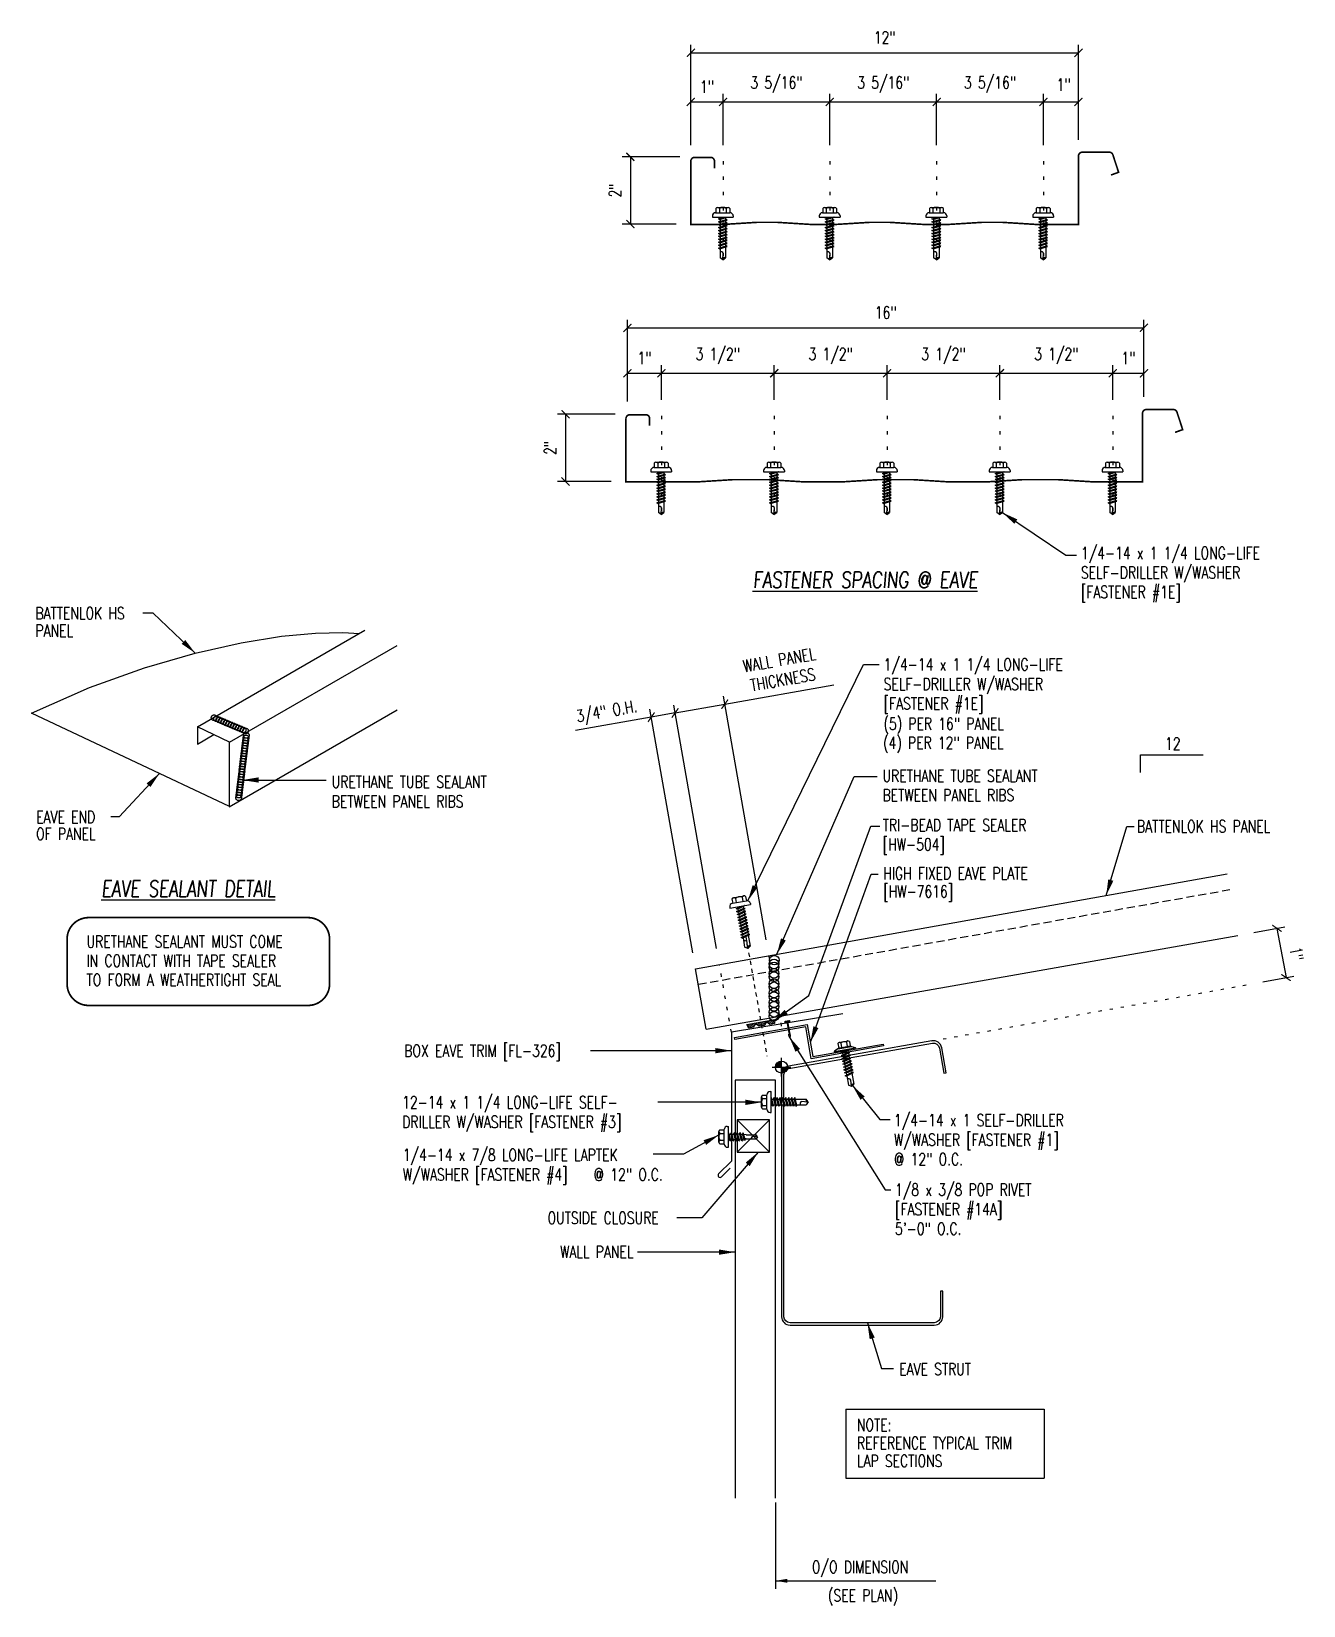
# Model space of a CAD drawing. Header units: inches. Extents: x -6.8 to 32.7, y 6.3 to 55.1.
import ezdxf
from ezdxf.enums import TextEntityAlignment as Align

# ---------------------------------------------------------------- set-up
doc = ezdxf.new("R2010")
doc.units = ezdxf.units.IN
doc.header["$MEASUREMENT"] = 0
for name, pattern in [('CENTER2', [1.125, 0.75, -0.125, 0.125, -0.125]), ('DASH3', [0.125, 0.0625, -0.0625]), ('DOT2', [0.125, 0, -0.125]), ('HIDDEN2', [0.1875, 0.125, -0.0625])]:
    doc.linetypes.add(name, pattern=pattern)
for name, color, linetype in [('CLOSURE', 3, 'Continuous'), ('DIM', 2, 'Continuous'), ('FASTENER', 9, 'Continuous'), ('LABEL', 6, 'Continuous'), ('MARK', 1, 'Continuous'), ('PANEL', 11, 'Continuous'), ('SEALANT', 253, 'CENTER2'), ('SECTION', 11, 'Continuous'), ('STLA', 10, 'Continuous'), ('TAPE', 8, 'Continuous'), ('TEXT', 2, 'Continuous'), ('TRIM', 6, 'Continuous')]:
    doc.layers.add(name, color=color, linetype=linetype)
doc.styles.add('ROMAND', font='romand', dxfattribs={"height": 0.075})
doc.styles.add('TEXT', font='SIMPLEX', dxfattribs={"width": 0.75, "height": 6})
doc.styles.add('TEXT1', font='ROMANS.shx', dxfattribs={"width": 0.75, "height": 0.375})
doc.dimstyles.new('DETAIL', dxfattribs={"dimscale": 4, "dimtxt": 0.375, "dimasz": 0.0625, "dimexe": 0.0625, "dimexo": 0.125, "dimgap": 0.0625, "dimtad": 1, "dimdec": 4, "dimzin": 3, "dimdsep": 46, "dimlunit": 4, "dimtxsty": 'TEXT1', "dimblk": 'ARCHTICK', "dimcen": 0.0625, "dimclrd": 7, "dimclre": 7, "dimclrt": 2, "dimadec": 0, "dimazin": 0, "dimtfac": 0.59375, "dimtdec": 4, "dimtmove": 0, "dimatfit": 3, "dimfxl": 0, "dimfrac": 2, "dimtolj": 1, "dimtzin": 3, "dimarcsym": 0})
doc.dimstyles.new('DETAIL$7', dxfattribs={"dimscale": 4, "dimtxt": 6, "dimasz": 0.125, "dimexe": 0.0625, "dimexo": 0.125, "dimgap": 0.0625, "dimtad": 1, "dimdec": 5, "dimzin": 3, "dimdsep": 46, "dimlunit": 4, "dimtxsty": 'TEXT', "dimblk": 'ARCHTICK', "dimcen": 0.0625, "dimclrd": 7, "dimclre": 7, "dimclrt": 2, "dimadec": 0, "dimazin": 0, "dimtfac": 0.666667, "dimtdec": 5, "dimtmove": 0, "dimatfit": 3, "dimfxl": 0, "dimfrac": 2, "dimtolj": 1, "dimtzin": 3, "dimarcsym": 0})

msp = doc.modelspace()

# ---------------------------------------------------------------- texts
at = {"color": 2, "char_height": 0.375, "attachment_point": 5, "style": 'TEXT1'}
for s, insert in [('\\A1;12"', (19.70522, 54.92449)), ('\\A1;1"', (25.25702, 53.46196))]:
    msp.add_mtext(s, dxfattribs=dict(at, insert=insert))
at = {"color": 2, "insert": (11.09177, 33.95641), "char_height": 0.375, "attachment_point": 5, "rotation": 10, "style": 'TEXT1'}
msp.add_mtext('\\A1;3/4" O.H.', dxfattribs=at)
at = {"layer": 'DIM', "style": 'TEXT1', "width": 0.75}
for s, p in [('BATTENLOK HS PANEL', (27.53153, 30.25209)), ('OUTSIDE CLOSURE', (9.24859, 18.09688)), ('EAVE STRUT', (20.15542, 13.40195))]:
    msp.add_text(s, height=0.375, dxfattribs=at).set_placement(p)
msp.add_text('WALL PANEL', height=0.375, dxfattribs=at).set_placement((11.91152, 17.04202), align=Align.RIGHT)
at = {"layer": 'DIM', "color": 2, "insert": (19.73745, 46.38599), "char_height": 0.375, "attachment_point": 5, "style": 'TEXT1'}
msp.add_mtext('\\A1;16"', dxfattribs=at)
at = {"layer": 'FASTENER', "color": 2, "insert": (32.48348, 26.47821), "char_height": 0.375, "attachment_point": 5, "rotation": 280.450766, "style": 'TEXT1'}
msp.add_mtext('\\A1;1"', dxfattribs=at)
at = {"layer": 'TEXT', "style": 'TEXT1', "width": 0.75}
for s, p in [('BATTENLOK HS', (-6.63891, 36.86637)), ('PANEL', (-6.63891, 36.32539)), ('(5) PER 16" PANEL', (19.66882, 33.43647)), ('(4) PER 12" PANEL', (19.65765, 32.84477)), ('URETHANE TUBE SEALANT', (2.55339, 31.63324)), ('URETHANE TUBE SEALANT', (19.63895, 31.81975)), ('BETWEEN PANEL RIBS', (2.55339, 31.0261)), ('BETWEEN PANEL RIBS', (19.63895, 31.21975)), ('EAVE END ', (-6.61661, 30.54142)), ('OF PANEL', (-6.61661, 30.01733)), ('HIGH FIXED EAVE PLATE', (19.66159, 28.79408)), ('[HW-7616]', (19.66159, 28.2321)), ('BOX EAVE TRIM [FL-326]', (4.80287, 23.28682)), ('O/O DIMENSION', (17.4498, 7.26227)), ('(SEE PLAN)', (17.94848, 6.37878))]:
    msp.add_text(s, height=0.375, dxfattribs=at).set_placement(p)

# ---------------------------------------------------------------- blocks, each defined once
blk = doc.blocks.new('*X1')
at = {"color": 0}
for p, q in [((-0.434, 0.135), (-0.434, 0.135)), ((-0.434, 0.123), (-0.434, 0.123)), ((-0.422, 0.141), (-0.422, 0.141)), ((-0.422, 0.129), (-0.422, 0.129)), ((-0.422, 0.117), (-0.422, 0.117)), ((-0.422, 0.105), (-0.422, 0.105)), ((-0.422, 0.094), (-0.422, 0.094)), ((-0.422, 0.082), (-0.422, 0.082)), ((-0.41, 0.135), (-0.41, 0.135)), ((-0.41, 0.123), (-0.41, 0.123)), ((-0.41, 0.111), (-0.41, 0.111)), ((-0.41, 0.1), (-0.41, 0.1)), ((-0.41, 0.088), (-0.41, 0.088)), ((-0.41, 0.076), (-0.41, 0.076)), ((-0.41, 0.064), (-0.41, 0.064)), ((-0.41, 0.053), (-0.41, 0.053)), ((-0.41, 0.041), (-0.41, 0.041)), ((-0.398, 0.141), (-0.398, 0.141)), ((-0.398, 0.129), (-0.398, 0.129)), ((-0.398, 0.117), (-0.398, 0.117)), ((-0.398, 0.105), (-0.398, 0.105)), ((-0.398, 0.094), (-0.398, 0.094)), ((-0.398, 0.082), (-0.398, 0.082)), ((-0.398, 0.07), (-0.398, 0.07)), ((-0.398, 0.059), (-0.398, 0.059)), ((-0.398, 0.047), (-0.398, 0.047)), ((-0.398, 0.035), (-0.398, 0.035)), ((-0.398, 0.023), (-0.398, 0.023)), ((-0.387, 0.135), (-0.387, 0.135)), ((-0.387, 0.123), (-0.387, 0.123)), ((-0.387, 0.111), (-0.387, 0.111)), ((-0.387, 0.1), (-0.387, 0.1)), ((-0.387, 0.088), (-0.387, 0.088)), ((-0.387, 0.076), (-0.387, 0.076)), ((-0.387, 0.064), (-0.387, 0.064)), ((-0.387, 0.053), (-0.387, 0.053)), ((-0.387, 0.041), (-0.387, 0.041)), ((-0.387, 0.029), (-0.387, 0.029)), ((-0.375, 0.141), (-0.375, 0.141)), ((-0.375, 0.129), (-0.375, 0.129)), ((-0.375, 0.117), (-0.375, 0.117)), ((-0.375, 0.105), (-0.375, 0.105)), ((-0.375, 0.094), (-0.375, 0.094)), ((-0.375, 0.082), (-0.375, 0.082)), ((-0.375, 0.07), (-0.375, 0.07)), ((-0.375, 0.059), (-0.375, 0.059)), ((-0.375, 0.047), (-0.375, 0.047)), ((-0.375, 0.035), (-0.375, 0.035)), ((-0.375, 0.023), (-0.375, 0.023)), ((-0.363, 0.135), (-0.363, 0.135)), ((-0.363, 0.123), (-0.363, 0.123)), ((-0.363, 0.111), (-0.363, 0.111)), ((-0.363, 0.1), (-0.363, 0.1)), ((-0.363, 0.088), (-0.363, 0.088)), ((-0.363, 0.076), (-0.363, 0.076)), ((-0.363, 0.064), (-0.363, 0.064)), ((-0.363, 0.053), (-0.363, 0.053)), ((-0.363, 0.041), (-0.363, 0.041)), ((-0.363, 0.029), (-0.363, 0.029)), ((-0.352, 0.141), (-0.352, 0.141)), ((-0.352, 0.129), (-0.352, 0.129)), ((-0.352, 0.117), (-0.352, 0.117)), ((-0.352, 0.105), (-0.352, 0.105)), ((-0.352, 0.094), (-0.352, 0.094)), ((-0.352, 0.082), (-0.352, 0.082)), ((-0.352, 0.07), (-0.352, 0.07)), ((-0.352, 0.059), (-0.352, 0.059)), ((-0.352, 0.047), (-0.352, 0.047)), ((-0.352, 0.035), (-0.352, 0.035)), ((-0.352, 0.023), (-0.352, 0.023)), ((-0.34, 0.135), (-0.34, 0.135)), ((-0.34, 0.123), (-0.34, 0.123)), ((-0.34, 0.111), (-0.34, 0.111)), ((-0.34, 0.1), (-0.34, 0.1)), ((-0.34, 0.088), (-0.34, 0.088)), ((-0.34, 0.076), (-0.34, 0.076)), ((-0.34, 0.064), (-0.34, 0.064)), ((-0.34, 0.053), (-0.34, 0.053)), ((-0.34, 0.041), (-0.34, 0.041)), ((-0.34, 0.029), (-0.34, 0.029)), ((-0.328, 0.141), (-0.328, 0.141)), ((-0.328, 0.129), (-0.328, 0.129)), ((-0.328, 0.117), (-0.328, 0.117)), ((-0.328, 0.105), (-0.328, 0.105)), ((-0.328, 0.094), (-0.328, 0.094)), ((-0.328, 0.082), (-0.328, 0.082)), ((-0.328, 0.07), (-0.328, 0.07)), ((-0.328, 0.059), (-0.328, 0.059)), ((-0.328, 0.047), (-0.328, 0.047)), ((-0.328, 0.035), (-0.328, 0.035)), ((-0.328, 0.023), (-0.328, 0.023)), ((-0.316, 0.135), (-0.316, 0.135)), ((-0.316, 0.123), (-0.316, 0.123)), ((-0.316, 0.111), (-0.316, 0.111)), ((-0.316, 0.1), (-0.316, 0.1)), ((-0.316, 0.088), (-0.316, 0.088)), ((-0.316, 0.076), (-0.316, 0.076)), ((-0.316, 0.064), (-0.316, 0.064)), ((-0.316, 0.053), (-0.316, 0.053)), ((-0.316, 0.041), (-0.316, 0.041)), ((-0.316, 0.029), (-0.316, 0.029)), ((-0.305, 0.141), (-0.305, 0.141)), ((-0.305, 0.129), (-0.305, 0.129)), ((-0.305, 0.117), (-0.305, 0.117)), ((-0.305, 0.105), (-0.305, 0.105)), ((-0.305, 0.094), (-0.305, 0.094)), ((-0.305, 0.082), (-0.305, 0.082)), ((-0.305, 0.07), (-0.305, 0.07)), ((-0.305, 0.059), (-0.305, 0.059)), ((-0.305, 0.047), (-0.305, 0.047)), ((-0.305, 0.035), (-0.305, 0.035)), ((-0.305, 0.023), (-0.305, 0.023)), ((-0.293, 0.135), (-0.293, 0.135)), ((-0.293, 0.123), (-0.293, 0.123)), ((-0.293, 0.111), (-0.293, 0.111)), ((-0.293, 0.1), (-0.293, 0.1)), ((-0.293, 0.088), (-0.293, 0.088)), ((-0.293, 0.076), (-0.293, 0.076)), ((-0.293, 0.064), (-0.293, 0.064)), ((-0.293, 0.053), (-0.293, 0.053)), ((-0.293, 0.041), (-0.293, 0.041)), ((-0.293, 0.029), (-0.293, 0.029)), ((-0.281, 0.141), (-0.281, 0.141)), ((-0.281, 0.129), (-0.281, 0.129)), ((-0.281, 0.117), (-0.281, 0.117)), ((-0.281, 0.105), (-0.281, 0.105)), ((-0.281, 0.094), (-0.281, 0.094)), ((-0.281, 0.082), (-0.281, 0.082)), ((-0.281, 0.07), (-0.281, 0.07)), ((-0.281, 0.059), (-0.281, 0.059)), ((-0.281, 0.047), (-0.281, 0.047)), ((-0.281, 0.035), (-0.281, 0.035)), ((-0.281, 0.023), (-0.281, 0.023)), ((-0.27, 0.135), (-0.27, 0.135)), ((-0.27, 0.123), (-0.27, 0.123)), ((-0.27, 0.111), (-0.27, 0.111)), ((-0.27, 0.1), (-0.27, 0.1)), ((-0.27, 0.088), (-0.27, 0.088)), ((-0.27, 0.076), (-0.27, 0.076)), ((-0.27, 0.064), (-0.27, 0.064)), ((-0.27, 0.053), (-0.27, 0.053)), ((-0.27, 0.041), (-0.27, 0.041)), ((-0.27, 0.029), (-0.27, 0.029)), ((-0.258, 0.141), (-0.258, 0.141)), ((-0.258, 0.129), (-0.258, 0.129)), ((-0.258, 0.117), (-0.258, 0.117)), ((-0.258, 0.105), (-0.258, 0.105)), ((-0.258, 0.094), (-0.258, 0.094)), ((-0.258, 0.082), (-0.258, 0.082)), ((-0.258, 0.07), (-0.258, 0.07)), ((-0.258, 0.059), (-0.258, 0.059)), ((-0.258, 0.047), (-0.258, 0.047)), ((-0.258, 0.035), (-0.258, 0.035)), ((-0.258, 0.023), (-0.258, 0.023)), ((-0.246, 0.135), (-0.246, 0.135)), ((-0.246, 0.123), (-0.246, 0.123)), ((-0.246, 0.111), (-0.246, 0.111)), ((-0.246, 0.1), (-0.246, 0.1)), ((-0.246, 0.088), (-0.246, 0.088)), ((-0.246, 0.076), (-0.246, 0.076)), ((-0.246, 0.064), (-0.246, 0.064)), ((-0.246, 0.053), (-0.246, 0.053)), ((-0.246, 0.041), (-0.246, 0.041)), ((-0.234, 0.141), (-0.234, 0.141)), ((-0.234, 0.129), (-0.234, 0.129)), ((-0.234, 0.117), (-0.234, 0.117)), ((-0.234, 0.105), (-0.234, 0.105)), ((-0.234, 0.094), (-0.234, 0.094)), ((-0.234, 0.082), (-0.234, 0.082)), ((-0.234, 0.07), (-0.234, 0.07)), ((-0.234, 0.059), (-0.234, 0.059)), ((-0.234, 0.047), (-0.234, 0.047)), ((-0.223, 0.135), (-0.223, 0.135)), ((-0.223, 0.123), (-0.223, 0.123)), ((-0.223, 0.111), (-0.223, 0.111)), ((-0.223, 0.1), (-0.223, 0.1)), ((-0.223, 0.088), (-0.223, 0.088)), ((-0.223, 0.076), (-0.223, 0.076)), ((-0.223, 0.064), (-0.223, 0.064)), ((-0.211, 0.141), (-0.211, 0.141)), ((-0.211, 0.129), (-0.211, 0.129)), ((-0.211, 0.117), (-0.211, 0.117)), ((-0.211, 0.105), (-0.211, 0.105)), ((-0.211, 0.094), (-0.211, 0.094)), ((-0.211, 0.082), (-0.211, 0.082)), ((-0.211, 0.07), (-0.211, 0.07)), ((-0.199, 0.135), (-0.199, 0.135)), ((-0.199, 0.123), (-0.199, 0.123)), ((-0.199, 0.111), (-0.199, 0.111)), ((-0.199, 0.1), (-0.199, 0.1)), ((-0.199, 0.088), (-0.199, 0.088)), ((-0.188, 0.141), (-0.188, 0.141)), ((-0.188, 0.129), (-0.188, 0.129)), ((-0.188, 0.117), (-0.188, 0.117)), ((-0.188, 0.105), (-0.188, 0.105)), ((-0.188, 0.094), (-0.188, 0.094)), ((-0.176, 0.135), (-0.176, 0.135)), ((-0.176, 0.123), (-0.176, 0.123)), ((-0.176, 0.111), (-0.176, 0.111)), ((-0.164, 0.141), (-0.164, 0.141)), ((-0.164, 0.129), (-0.164, 0.129)), ((-0.164, 0.117), (-0.164, 0.117)), ((-0.164, 0.105), (-0.164, 0.105)), ((-0.152, 0.135), (-0.152, 0.135)), ((-0.152, 0.123), (-0.152, 0.123)), ((-0.152, 0.111), (-0.152, 0.111)), ((-0.152, 0.1), (-0.152, 0.1)), ((-0.141, 0.141), (-0.141, 0.141)), ((-0.141, 0.129), (-0.141, 0.129)), ((-0.141, 0.117), (-0.141, 0.117)), ((-0.141, 0.105), (-0.141, 0.105)), ((-0.141, 0.094), (-0.141, 0.094)), ((-0.141, 0.082), (-0.141, 0.082)), ((-0.129, 0.135), (-0.129, 0.135)), ((-0.129, 0.123), (-0.129, 0.123)), ((-0.129, 0.111), (-0.129, 0.111)), ((-0.129, 0.1), (-0.129, 0.1)), ((-0.129, 0.088), (-0.129, 0.088)), ((-0.129, 0.076), (-0.129, 0.076)), ((-0.117, 0.141), (-0.117, 0.141)), ((-0.117, 0.129), (-0.117, 0.129)), ((-0.117, 0.117), (-0.117, 0.117)), ((-0.117, 0.105), (-0.117, 0.105)), ((-0.117, 0.094), (-0.117, 0.094)), ((-0.117, 0.082), (-0.117, 0.082)), ((-0.117, 0.07), (-0.117, 0.07)), ((-0.117, 0.059), (-0.117, 0.059)), ((-0.105, 0.135), (-0.105, 0.135)), ((-0.105, 0.123), (-0.105, 0.123)), ((-0.105, 0.111), (-0.105, 0.111)), ((-0.105, 0.1), (-0.105, 0.1)), ((-0.105, 0.088), (-0.105, 0.088)), ((-0.105, 0.076), (-0.105, 0.076)), ((-0.105, 0.064), (-0.105, 0.064)), ((-0.105, 0.053), (-0.105, 0.053)), ((-0.094, 0.141), (-0.094, 0.141)), ((-0.094, 0.129), (-0.094, 0.129)), ((-0.094, 0.117), (-0.094, 0.117)), ((-0.094, 0.105), (-0.094, 0.105)), ((-0.094, 0.094), (-0.094, 0.094)), ((-0.094, 0.082), (-0.094, 0.082)), ((-0.094, 0.07), (-0.094, 0.07)), ((-0.094, 0.059), (-0.094, 0.059)), ((-0.094, 0.047), (-0.094, 0.047)), ((-0.094, 0.035), (-0.094, 0.035)), ((-0.082, 0.135), (-0.082, 0.135)), ((-0.082, 0.123), (-0.082, 0.123)), ((-0.082, 0.111), (-0.082, 0.111)), ((-0.082, 0.1), (-0.082, 0.1)), ((-0.082, 0.088), (-0.082, 0.088)), ((-0.082, 0.076), (-0.082, 0.076)), ((-0.082, 0.064), (-0.082, 0.064)), ((-0.082, 0.053), (-0.082, 0.053)), ((-0.082, 0.041), (-0.082, 0.041)), ((-0.082, 0.029), (-0.082, 0.029)), ((-0.07, 0.141), (-0.07, 0.141)), ((-0.07, 0.129), (-0.07, 0.129)), ((-0.07, 0.117), (-0.07, 0.117)), ((-0.07, 0.105), (-0.07, 0.105)), ((-0.07, 0.094), (-0.07, 0.094)), ((-0.07, 0.082), (-0.07, 0.082)), ((-0.07, 0.07), (-0.07, 0.07)), ((-0.07, 0.059), (-0.07, 0.059)), ((-0.07, 0.047), (-0.07, 0.047)), ((-0.07, 0.035), (-0.07, 0.035)), ((-0.07, 0.023), (-0.07, 0.023)), ((-0.059, 0.135), (-0.059, 0.135)), ((-0.059, 0.123), (-0.059, 0.123)), ((-0.059, 0.111), (-0.059, 0.111)), ((-0.059, 0.1), (-0.059, 0.1)), ((-0.059, 0.088), (-0.059, 0.088)), ((-0.059, 0.076), (-0.059, 0.076)), ((-0.059, 0.064), (-0.059, 0.064)), ((-0.059, 0.053), (-0.059, 0.053)), ((-0.059, 0.041), (-0.059, 0.041)), ((-0.059, 0.029), (-0.059, 0.029)), ((-0.047, 0.141), (-0.047, 0.141)), ((-0.047, 0.129), (-0.047, 0.129)), ((-0.047, 0.117), (-0.047, 0.117)), ((-0.047, 0.105), (-0.047, 0.105)), ((-0.047, 0.094), (-0.047, 0.094)), ((-0.047, 0.082), (-0.047, 0.082)), ((-0.047, 0.07), (-0.047, 0.07)), ((-0.047, 0.059), (-0.047, 0.059)), ((-0.047, 0.047), (-0.047, 0.047)), ((-0.047, 0.035), (-0.047, 0.035)), ((-0.047, 0.023), (-0.047, 0.023)), ((-0.035, 0.135), (-0.035, 0.135)), ((-0.035, 0.123), (-0.035, 0.123)), ((-0.035, 0.111), (-0.035, 0.111)), ((-0.035, 0.1), (-0.035, 0.1)), ((-0.035, 0.088), (-0.035, 0.088)), ((-0.035, 0.076), (-0.035, 0.076)), ((-0.035, 0.064), (-0.035, 0.064)), ((-0.035, 0.053), (-0.035, 0.053)), ((-0.035, 0.041), (-0.035, 0.041)), ((-0.035, 0.029), (-0.035, 0.029)), ((-0.023, 0.141), (-0.023, 0.141)), ((-0.023, 0.129), (-0.023, 0.129)), ((-0.023, 0.117), (-0.023, 0.117)), ((-0.023, 0.105), (-0.023, 0.105)), ((-0.023, 0.094), (-0.023, 0.094)), ((-0.023, 0.082), (-0.023, 0.082)), ((-0.023, 0.07), (-0.023, 0.07)), ((-0.023, 0.059), (-0.023, 0.059)), ((-0.023, 0.047), (-0.023, 0.047)), ((-0.023, 0.035), (-0.023, 0.035)), ((-0.023, 0.023), (-0.023, 0.023)), ((-0.012, 0.135), (-0.012, 0.135)), ((-0.012, 0.123), (-0.012, 0.123)), ((-0.012, 0.111), (-0.012, 0.111)), ((-0.012, 0.1), (-0.012, 0.1)), ((-0.012, 0.088), (-0.012, 0.088)), ((-0.012, 0.076), (-0.012, 0.076)), ((-0.012, 0.064), (-0.012, 0.064)), ((-0.012, 0.053), (-0.012, 0.053)), ((-0.012, 0.041), (-0.012, 0.041)), ((-0.012, 0.029), (-0.012, 0.029)), ((0, 0.141), (0, 0.141)), ((0, 0.129), (0, 0.129)), ((0, 0.117), (0, 0.117)), ((0, 0.105), (0, 0.105)), ((0, 0.094), (0, 0.094)), ((0, 0.082), (0, 0.082)), ((0, 0.07), (0, 0.07)), ((0, 0.059), (0, 0.059)), ((0, 0.047), (0, 0.047)), ((0, 0.035), (0, 0.035)), ((0, 0.023), (0, 0.023)), ((0.012, 0.135), (0.012, 0.135)), ((0.012, 0.123), (0.012, 0.123)), ((0.012, 0.111), (0.012, 0.111)), ((0.012, 0.1), (0.012, 0.1)), ((0.012, 0.088), (0.012, 0.088)), ((0.012, 0.076), (0.012, 0.076)), ((0.012, 0.064), (0.012, 0.064)), ((0.012, 0.053), (0.012, 0.053)), ((0.012, 0.041), (0.012, 0.041)), ((0.012, 0.029), (0.012, 0.029)), ((0.023, 0.141), (0.023, 0.141)), ((0.023, 0.129), (0.023, 0.129)), ((0.023, 0.117), (0.023, 0.117)), ((0.023, 0.105), (0.023, 0.105)), ((0.023, 0.094), (0.023, 0.094)), ((0.023, 0.082), (0.023, 0.082)), ((0.023, 0.07), (0.023, 0.07)), ((0.023, 0.059), (0.023, 0.059)), ((0.023, 0.047), (0.023, 0.047)), ((0.023, 0.035), (0.023, 0.035)), ((0.023, 0.023), (0.023, 0.023)), ((0.035, 0.135), (0.035, 0.135)), ((0.035, 0.123), (0.035, 0.123)), ((0.035, 0.111), (0.035, 0.111)), ((0.035, 0.1), (0.035, 0.1)), ((0.035, 0.088), (0.035, 0.088)), ((0.035, 0.076), (0.035, 0.076)), ((0.035, 0.064), (0.035, 0.064)), ((0.035, 0.053), (0.035, 0.053)), ((0.035, 0.041), (0.035, 0.041)), ((0.035, 0.029), (0.035, 0.029)), ((0.047, 0.141), (0.047, 0.141)), ((0.047, 0.129), (0.047, 0.129)), ((0.047, 0.117), (0.047, 0.117)), ((0.047, 0.105), (0.047, 0.105)), ((0.047, 0.094), (0.047, 0.094)), ((0.047, 0.082), (0.047, 0.082)), ((0.047, 0.07), (0.047, 0.07)), ((0.047, 0.059), (0.047, 0.059)), ((0.047, 0.047), (0.047, 0.047)), ((0.047, 0.035), (0.047, 0.035)), ((0.047, 0.023), (0.047, 0.023)), ((0.059, 0.135), (0.059, 0.135)), ((0.059, 0.123), (0.059, 0.123)), ((0.059, 0.111), (0.059, 0.111)), ((0.059, 0.1), (0.059, 0.1)), ((0.059, 0.088), (0.059, 0.088)), ((0.059, 0.076), (0.059, 0.076)), ((0.059, 0.064), (0.059, 0.064)), ((0.059, 0.053), (0.059, 0.053)), ((0.059, 0.041), (0.059, 0.041)), ((0.059, 0.029), (0.059, 0.029)), ((0.07, 0.141), (0.07, 0.141)), ((0.07, 0.129), (0.07, 0.129)), ((0.07, 0.117), (0.07, 0.117)), ((0.07, 0.105), (0.07, 0.105)), ((0.07, 0.094), (0.07, 0.094)), ((0.07, 0.082), (0.07, 0.082)), ((0.07, 0.07), (0.07, 0.07)), ((0.07, 0.059), (0.07, 0.059)), ((0.07, 0.047), (0.07, 0.047)), ((0.07, 0.035), (0.07, 0.035)), ((0.07, 0.023), (0.07, 0.023)), ((0.082, 0.135), (0.082, 0.135)), ((0.082, 0.123), (0.082, 0.123)), ((0.082, 0.111), (0.082, 0.111)), ((0.082, 0.1), (0.082, 0.1)), ((0.082, 0.088), (0.082, 0.088)), ((0.082, 0.076), (0.082, 0.076)), ((0.082, 0.064), (0.082, 0.064)), ((0.082, 0.053), (0.082, 0.053)), ((0.082, 0.041), (0.082, 0.041)), ((0.082, 0.029), (0.082, 0.029)), ((0.094, 0.141), (0.094, 0.141)), ((0.094, 0.129), (0.094, 0.129)), ((0.094, 0.117), (0.094, 0.117)), ((0.094, 0.105), (0.094, 0.105)), ((0.094, 0.094), (0.094, 0.094)), ((0.094, 0.082), (0.094, 0.082)), ((0.094, 0.07), (0.094, 0.07)), ((0.094, 0.059), (0.094, 0.059)), ((0.094, 0.047), (0.094, 0.047)), ((0.094, 0.035), (0.094, 0.035)), ((0.105, 0.135), (0.105, 0.135)), ((0.105, 0.123), (0.105, 0.123)), ((0.105, 0.111), (0.105, 0.111)), ((0.105, 0.1), (0.105, 0.1)), ((0.105, 0.088), (0.105, 0.088)), ((0.105, 0.076), (0.105, 0.076)), ((0.105, 0.064), (0.105, 0.064)), ((0.105, 0.053), (0.105, 0.053)), ((0.117, 0.141), (0.117, 0.141)), ((0.117, 0.129), (0.117, 0.129)), ((0.117, 0.117), (0.117, 0.117)), ((0.117, 0.105), (0.117, 0.105)), ((0.117, 0.094), (0.117, 0.094)), ((0.117, 0.082), (0.117, 0.082)), ((0.117, 0.07), (0.117, 0.07)), ((0.117, 0.059), (0.117, 0.059)), ((0.129, 0.135), (0.129, 0.135)), ((0.129, 0.123), (0.129, 0.123)), ((0.129, 0.111), (0.129, 0.111)), ((0.129, 0.1), (0.129, 0.1)), ((0.129, 0.088), (0.129, 0.088)), ((0.129, 0.076), (0.129, 0.076)), ((0.141, 0.141), (0.141, 0.141)), ((0.141, 0.129), (0.141, 0.129)), ((0.141, 0.117), (0.141, 0.117)), ((0.141, 0.105), (0.141, 0.105)), ((0.141, 0.094), (0.141, 0.094)), ((0.141, 0.082), (0.141, 0.082)), ((0.152, 0.135), (0.152, 0.135)), ((0.152, 0.123), (0.152, 0.123)), ((0.152, 0.111), (0.152, 0.111)), ((0.152, 0.1), (0.152, 0.1)), ((0.164, 0.141), (0.164, 0.141)), ((0.164, 0.129), (0.164, 0.129)), ((0.164, 0.117), (0.164, 0.117)), ((0.164, 0.105), (0.164, 0.105)), ((0.176, 0.135), (0.176, 0.135)), ((0.176, 0.123), (0.176, 0.123)), ((0.176, 0.111), (0.176, 0.111)), ((0.188, 0.141), (0.188, 0.141)), ((0.188, 0.129), (0.188, 0.129)), ((0.188, 0.117), (0.188, 0.117)), ((0.188, 0.105), (0.188, 0.105)), ((0.188, 0.094), (0.188, 0.094)), ((0.199, 0.135), (0.199, 0.135)), ((0.199, 0.123), (0.199, 0.123)), ((0.199, 0.111), (0.199, 0.111)), ((0.199, 0.1), (0.199, 0.1)), ((0.199, 0.088), (0.199, 0.088)), ((0.211, 0.141), (0.211, 0.141)), ((0.211, 0.129), (0.211, 0.129)), ((0.211, 0.117), (0.211, 0.117)), ((0.211, 0.105), (0.211, 0.105)), ((0.211, 0.094), (0.211, 0.094)), ((0.211, 0.082), (0.211, 0.082)), ((0.211, 0.07), (0.211, 0.07)), ((0.223, 0.135), (0.223, 0.135)), ((0.223, 0.123), (0.223, 0.123)), ((0.223, 0.111), (0.223, 0.111)), ((0.223, 0.1), (0.223, 0.1)), ((0.223, 0.088), (0.223, 0.088)), ((0.223, 0.076), (0.223, 0.076)), ((0.223, 0.064), (0.223, 0.064)), ((0.234, 0.141), (0.234, 0.141)), ((0.234, 0.129), (0.234, 0.129)), ((0.234, 0.117), (0.234, 0.117)), ((0.234, 0.105), (0.234, 0.105)), ((0.234, 0.094), (0.234, 0.094)), ((0.234, 0.082), (0.234, 0.082)), ((0.234, 0.07), (0.234, 0.07)), ((0.234, 0.059), (0.234, 0.059)), ((0.234, 0.047), (0.234, 0.047)), ((0.246, 0.135), (0.246, 0.135)), ((0.246, 0.123), (0.246, 0.123)), ((0.246, 0.111), (0.246, 0.111)), ((0.246, 0.1), (0.246, 0.1)), ((0.246, 0.088), (0.246, 0.088)), ((0.246, 0.076), (0.246, 0.076)), ((0.246, 0.064), (0.246, 0.064)), ((0.246, 0.053), (0.246, 0.053)), ((0.246, 0.041), (0.246, 0.041)), ((0.258, 0.141), (0.258, 0.141)), ((0.258, 0.129), (0.258, 0.129)), ((0.258, 0.117), (0.258, 0.117)), ((0.258, 0.105), (0.258, 0.105)), ((0.258, 0.094), (0.258, 0.094)), ((0.258, 0.082), (0.258, 0.082)), ((0.258, 0.07), (0.258, 0.07)), ((0.258, 0.059), (0.258, 0.059)), ((0.258, 0.047), (0.258, 0.047)), ((0.258, 0.035), (0.258, 0.035)), ((0.258, 0.023), (0.258, 0.023)), ((0.27, 0.135), (0.27, 0.135)), ((0.27, 0.123), (0.27, 0.123)), ((0.27, 0.111), (0.27, 0.111)), ((0.27, 0.1), (0.27, 0.1)), ((0.27, 0.088), (0.27, 0.088)), ((0.27, 0.076), (0.27, 0.076)), ((0.27, 0.064), (0.27, 0.064)), ((0.27, 0.053), (0.27, 0.053)), ((0.27, 0.041), (0.27, 0.041)), ((0.27, 0.029), (0.27, 0.029)), ((0.281, 0.141), (0.281, 0.141)), ((0.281, 0.129), (0.281, 0.129)), ((0.281, 0.117), (0.281, 0.117)), ((0.281, 0.105), (0.281, 0.105)), ((0.281, 0.094), (0.281, 0.094)), ((0.281, 0.082), (0.281, 0.082)), ((0.281, 0.07), (0.281, 0.07)), ((0.281, 0.059), (0.281, 0.059)), ((0.281, 0.047), (0.281, 0.047)), ((0.281, 0.035), (0.281, 0.035)), ((0.281, 0.023), (0.281, 0.023)), ((0.293, 0.135), (0.293, 0.135)), ((0.293, 0.123), (0.293, 0.123)), ((0.293, 0.111), (0.293, 0.111)), ((0.293, 0.1), (0.293, 0.1)), ((0.293, 0.088), (0.293, 0.088)), ((0.293, 0.076), (0.293, 0.076)), ((0.293, 0.064), (0.293, 0.064)), ((0.293, 0.053), (0.293, 0.053)), ((0.293, 0.041), (0.293, 0.041)), ((0.293, 0.029), (0.293, 0.029)), ((0.305, 0.141), (0.305, 0.141)), ((0.305, 0.129), (0.305, 0.129)), ((0.305, 0.117), (0.305, 0.117)), ((0.305, 0.105), (0.305, 0.105)), ((0.305, 0.094), (0.305, 0.094)), ((0.305, 0.082), (0.305, 0.082)), ((0.305, 0.07), (0.305, 0.07)), ((0.305, 0.059), (0.305, 0.059)), ((0.305, 0.047), (0.305, 0.047)), ((0.305, 0.035), (0.305, 0.035)), ((0.305, 0.023), (0.305, 0.023)), ((0.316, 0.135), (0.316, 0.135)), ((0.316, 0.123), (0.316, 0.123)), ((0.316, 0.111), (0.316, 0.111)), ((0.316, 0.1), (0.316, 0.1)), ((0.316, 0.088), (0.316, 0.088)), ((0.316, 0.076), (0.316, 0.076)), ((0.316, 0.064), (0.316, 0.064)), ((0.316, 0.053), (0.316, 0.053)), ((0.316, 0.041), (0.316, 0.041)), ((0.316, 0.029), (0.316, 0.029)), ((0.328, 0.141), (0.328, 0.141)), ((0.328, 0.129), (0.328, 0.129)), ((0.328, 0.117), (0.328, 0.117)), ((0.328, 0.105), (0.328, 0.105)), ((0.328, 0.094), (0.328, 0.094)), ((0.328, 0.082), (0.328, 0.082)), ((0.328, 0.07), (0.328, 0.07)), ((0.328, 0.059), (0.328, 0.059)), ((0.328, 0.047), (0.328, 0.047)), ((0.328, 0.035), (0.328, 0.035)), ((0.328, 0.023), (0.328, 0.023)), ((0.34, 0.135), (0.34, 0.135)), ((0.34, 0.123), (0.34, 0.123)), ((0.34, 0.111), (0.34, 0.111)), ((0.34, 0.1), (0.34, 0.1)), ((0.34, 0.088), (0.34, 0.088)), ((0.34, 0.076), (0.34, 0.076)), ((0.34, 0.064), (0.34, 0.064)), ((0.34, 0.053), (0.34, 0.053)), ((0.34, 0.041), (0.34, 0.041)), ((0.34, 0.029), (0.34, 0.029)), ((0.352, 0.141), (0.352, 0.141)), ((0.352, 0.129), (0.352, 0.129)), ((0.352, 0.117), (0.352, 0.117)), ((0.352, 0.105), (0.352, 0.105)), ((0.352, 0.094), (0.352, 0.094)), ((0.352, 0.082), (0.352, 0.082)), ((0.352, 0.07), (0.352, 0.07)), ((0.352, 0.059), (0.352, 0.059)), ((0.352, 0.047), (0.352, 0.047)), ((0.352, 0.035), (0.352, 0.035)), ((0.352, 0.023), (0.352, 0.023)), ((0.363, 0.135), (0.363, 0.135)), ((0.363, 0.123), (0.363, 0.123)), ((0.363, 0.111), (0.363, 0.111)), ((0.363, 0.1), (0.363, 0.1)), ((0.363, 0.088), (0.363, 0.088)), ((0.363, 0.076), (0.363, 0.076)), ((0.363, 0.064), (0.363, 0.064)), ((0.363, 0.053), (0.363, 0.053)), ((0.363, 0.041), (0.363, 0.041)), ((0.363, 0.029), (0.363, 0.029)), ((0.375, 0.141), (0.375, 0.141)), ((0.375, 0.129), (0.375, 0.129)), ((0.375, 0.117), (0.375, 0.117)), ((0.375, 0.105), (0.375, 0.105)), ((0.375, 0.094), (0.375, 0.094)), ((0.375, 0.082), (0.375, 0.082)), ((0.375, 0.07), (0.375, 0.07)), ((0.375, 0.059), (0.375, 0.059)), ((0.375, 0.047), (0.375, 0.047)), ((0.375, 0.035), (0.375, 0.035)), ((0.375, 0.023), (0.375, 0.023)), ((0.387, 0.135), (0.387, 0.135)), ((0.387, 0.123), (0.387, 0.123)), ((0.387, 0.111), (0.387, 0.111)), ((0.387, 0.1), (0.387, 0.1)), ((0.387, 0.088), (0.387, 0.088)), ((0.387, 0.076), (0.387, 0.076)), ((0.387, 0.064), (0.387, 0.064)), ((0.387, 0.053), (0.387, 0.053)), ((0.387, 0.041), (0.387, 0.041)), ((0.387, 0.029), (0.387, 0.029)), ((0.398, 0.141), (0.398, 0.141)), ((0.398, 0.129), (0.398, 0.129)), ((0.398, 0.117), (0.398, 0.117)), ((0.398, 0.105), (0.398, 0.105)), ((0.398, 0.094), (0.398, 0.094)), ((0.398, 0.082), (0.398, 0.082)), ((0.398, 0.07), (0.398, 0.07)), ((0.398, 0.059), (0.398, 0.059)), ((0.398, 0.047), (0.398, 0.047)), ((0.398, 0.035), (0.398, 0.035)), ((0.398, 0.023), (0.398, 0.023)), ((0.41, 0.135), (0.41, 0.135)), ((0.41, 0.123), (0.41, 0.123)), ((0.41, 0.111), (0.41, 0.111)), ((0.41, 0.1), (0.41, 0.1)), ((0.41, 0.088), (0.41, 0.088)), ((0.41, 0.076), (0.41, 0.076)), ((0.41, 0.064), (0.41, 0.064)), ((0.41, 0.053), (0.41, 0.053)), ((0.41, 0.041), (0.41, 0.041)), ((0.422, 0.141), (0.422, 0.141)), ((0.422, 0.129), (0.422, 0.129)), ((0.422, 0.117), (0.422, 0.117)), ((0.422, 0.105), (0.422, 0.105)), ((0.422, 0.094), (0.422, 0.094)), ((0.422, 0.082), (0.422, 0.082)), ((0.434, 0.135), (0.434, 0.135)), ((0.434, 0.123), (0.434, 0.123))]:
    blk.add_line(p, q, dxfattribs=at)
blk = doc.blocks.new('MB_DBTAP')
at = {"layer": 'TAPE', "color": 9}
blk.add_lwpolyline([(-0.403, 0.018), (-0.442, 0.141), (0.442, 0.141), (0.403, 0.018), (0.26, 0.018), (0.17, 0.109), (0.079, 0.018), (0, 0.018), (-0.079, 0.018), (-0.17, 0.109), (-0.26, 0.018)], close=True, dxfattribs=at)
at = {"layer": 'TAPE', "color": 251}
blk.add_blockref('*X1', (0, 0), dxfattribs=at)
blk = doc.blocks.new('_ArchTick')
at = {"color": 0, "linetype": 'ByBlock', "const_width": 0.15}
blk.add_lwpolyline([(-0.5, -0.5), (0.5, 0.5)], dxfattribs=at)
blk = doc.blocks.new('*D10')
at = {"layer": 'DEFPOINTS', "color": 0}
for p in [(14.746, 34.231), (16.122, 26.428), (14.581, 26.153)]:
    blk.add_point(p, dxfattribs=at)
at = {"layer": 'DIM', "color": 7, "lineweight": -2}
for p, q in [((14.746, 34.231), (18.127, 34.827)), ((14.494, 26.646), (13.161, 34.205)), ((13.205, 33.959), (14.746, 34.231)), ((16.035, 26.92), (14.702, 34.477))]:
    blk.add_line(p, q, dxfattribs=at)
at = {"layer": 'DIM', "color": 7, "lineweight": -2, "xscale": 0.25, "yscale": 0.25, "zscale": 0.25}
for p, rotation in [((14.746, 34.231), 9.99999999999995), ((13.205, 33.959), 189.9999999999999)]:
    blk.add_blockref('_ArchTick', p, dxfattribs=dict(at, rotation=rotation))
at = {"layer": 'DIM', "color": 2, "insert": (16.491, 35.3), "char_height": 0.375, "attachment_point": 5, "rotation": 10, "style": 'TEXT1'}
blk.add_mtext('\\A1;WALL PANEL\\PTHICKNESS', dxfattribs=at)
blk = doc.blocks.new('FZ7')
at = {"layer": 'FASTENER'}
for p, q in [((-0.324, 0.071), (-0.324, 0.037)), ((-0.324, 0.037), (0.324, 0.037)), ((-0.224, 0.171), (0.215, 0.171)), ((-0.215, 0.305), (-0.215, 0.171)), ((-0.161, 0.337), (0.161, 0.337)), ((-0.139, -0.016), (0.046, 0.037)), ((-0.107, 0.305), (-0.107, 0.171)), ((-0.104, -0.036), (0.139, 0.033)), ((-0.086, 0.037), (-0.086, -0.001)), ((-0.086, 0.037), (0.086, 0.037)), ((0.086, 0.037), (0.133, 0.037)), ((0.086, 0.018), (0.086, -0.042)), ((0.107, 0.305), (0.107, 0.171)), ((0.139, 0.033), (0.133, 0.037)), ((0.215, 0.305), (0.215, 0.171)), ((0.324, 0.071), (0.324, 0.037)), ((-0.104, -0.036), (-0.139, -0.016)), ((-0.139, -0.107), (0.104, -0.038)), ((-0.104, -0.127), (-0.139, -0.107)), ((-0.139, -0.198), (0.104, -0.128)), ((-0.104, -0.218), (-0.139, -0.198)), ((-0.139, -0.289), (0.104, -0.219)), ((-0.104, -0.309), (-0.139, -0.289)), ((-0.139, -0.38), (0.104, -0.31)), ((-0.104, -0.4), (-0.139, -0.38)), ((-0.139, -0.47), (0.104, -0.401)), ((-0.104, -0.491), (-0.139, -0.47)), ((-0.104, -0.127), (0.139, -0.058)), ((-0.104, -0.218), (0.139, -0.149)), ((-0.104, -0.309), (0.139, -0.239)), ((-0.104, -0.4), (0.139, -0.33)), ((-0.104, -0.491), (0.139, -0.421)), ((-0.086, -0.031), (-0.086, -0.092)), ((-0.086, -0.122), (-0.086, -0.183)), ((-0.086, -0.213), (-0.086, -0.274)), ((-0.086, -0.304), (-0.086, -0.364)), ((-0.086, -0.395), (-0.086, -0.455)), ((-0.086, -0.486), (-0.086, -0.546)), ((0.086, -0.073), (0.086, -0.133)), ((0.086, -0.164), (0.086, -0.224)), ((0.086, -0.255), (0.086, -0.315)), ((0.086, -0.345), (0.086, -0.406)), ((0.086, -0.436), (0.086, -0.497)), ((0.139, -0.058), (0.104, -0.038)), ((0.139, -0.149), (0.104, -0.128)), ((0.139, -0.239), (0.104, -0.219)), ((0.139, -0.33), (0.104, -0.31)), ((0.139, -0.421), (0.104, -0.401)), ((-0.139, -0.561), (0.104, -0.492)), ((-0.104, -0.581), (-0.139, -0.561)), ((-0.139, -0.652), (0.104, -0.583)), ((-0.104, -0.672), (-0.139, -0.652)), ((-0.139, -0.743), (0.104, -0.674)), ((-0.104, -0.763), (-0.139, -0.743)), ((-0.139, -0.834), (0.104, -0.765)), ((-0.104, -0.854), (-0.139, -0.834)), ((-0.139, -0.925), (0.104, -0.856)), ((-0.104, -0.945), (-0.139, -0.925)), ((-0.104, -0.581), (0.139, -0.512)), ((-0.104, -0.672), (0.139, -0.603)), ((-0.104, -0.763), (0.139, -0.694)), ((-0.104, -0.854), (0.139, -0.785)), ((-0.104, -0.945), (0.139, -0.876)), ((-0.086, -0.577), (-0.086, -0.637)), ((-0.086, -0.667), (-0.086, -0.728)), ((-0.086, -0.758), (-0.086, -0.819)), ((-0.086, -0.849), (-0.086, -0.91)), ((-0.086, -0.94), (-0.086, -1.232)), ((0.086, -0.527), (0.086, -0.588)), ((0.086, -0.618), (0.086, -0.679)), ((0.086, -0.709), (0.086, -0.77)), ((0.086, -0.8), (0.086, -0.861)), ((0.086, -0.891), (0.086, -1.232)), ((0.139, -0.512), (0.104, -0.492)), ((0.139, -0.603), (0.104, -0.583)), ((0.139, -0.694), (0.104, -0.674)), ((0.139, -0.785), (0.104, -0.765)), ((0.139, -0.876), (0.104, -0.856)), ((0, -1.293), (-0.086, -1.232)), ((-0.002, -1.277), (0.014, -1.091)), ((0, -1.293), (0.086, -1.232))]:
    blk.add_line(p, q, dxfattribs=at)
for centre, radius, start, end in [((-0.224, 0.071), 0.1, 90, 180), ((-0.161, 0.274), 0.0628, 29.8754, 150.1246), ((0, 0.141), 0.196, 56.9974, 123.0026), ((0.161, 0.274), 0.0628, 29.8754, 150.1246), ((0.224, 0.071), 0.1, 0, 90), ((-0.046, -1.102), 0.0615, 11.1445, 130.906), ((0.054, -1.278), 0.0563, 55.4585, 194.8454)]:
    blk.add_arc(centre, radius, start, end, dxfattribs=at)
blk = doc.blocks.new('wp')
at = {"layer": 'SECTION'}
for p, q in [((-0.096, 0), (0.096, 0)), ((0, -0.096), (0, 0.096))]:
    blk.add_line(p, q, dxfattribs=at)
at = {"layer": 'SECTION', "const_width": 0.0625}
for points in [[(0, 0.031, 0.414214), (-0.031, 0, 1)], [(0, -0.031, 0.414214), (0.031, 0, 1)]]:
    blk.add_lwpolyline(points, format="xyb", dxfattribs=at)
at = {"layer": 'SECTION'}
blk.add_circle((0, 0), 0.0625, dxfattribs=at)
blk = doc.blocks.new('slopl1')
at = {"layer": 'MARK', "color": 6}
blk.add_lwpolyline([(0, 0), (0, 0.137), (0.487, 0.137)], dxfattribs=at)
at = {"layer": 'MARK', "color": 2, "style": 'TEXT1', "width": 0.75}
blk.add_text('12', height=0.0938, dxfattribs=at).set_placement((0.191, 0.178))
blk.add_attdef('SLOPL1', text='', height=0.0938, dxfattribs=at).set_placement((-0.055, 0.024), align=Align.RIGHT)
blk = doc.blocks.new('fm4')
at = {"layer": 'FASTENER', "color": 12}
for p, q in [((-0.089, 0.018), (0.089, 0.018)), ((0.06, 0.04), (-0.06, 0.04)), ((-0.012, 0.018), (-0.012, -0.373)), ((0.012, 0.018), (0.012, -0.373)), ((-0.02, -0.45), (0.02, -0.45))]:
    blk.add_line(p, q, dxfattribs=at)
for centre, radius, start, end in [((0, -0.066), 0.123, 119.4777, 136.6143), ((0, -0.066), 0.123, 43.3857, 60.5223), ((0, -0.428), 0.03, 143.7655, 228.4038), ((-0.075, -0.373), 0.0625, 323.7655, 0), ((0.075, -0.373), 0.0625, 180, 216.2345), ((0, -0.428), 0.03, 311.5962, 36.2345)]:
    blk.add_arc(centre, radius, start, end, dxfattribs=at)
blk = doc.blocks.new('FD-F14A')
at = {"layer": 'TEXT', "style": 'TEXT1', "width": 0.75}
for s, p in [('1/8 x 3/8 POP RIVET', (0.005, -0.041)), ('[FASTENER #14A]', (0.005, -0.193))]:
    blk.add_text(s, height=0.09375, dxfattribs=at).set_placement(p)
blk.add_attdef('(QUANTITY)', (0.005, -0.344), '', height=0.0938, dxfattribs=at)
blk = doc.blocks.new('dsc-HW-504')
at = {"layer": 'TEXT', "style": 'TEXT1', "width": 0.75}
for s, p in [('TRI-BEAD TAPE SEALER', (0, 0)), ('[HW-504]', (0, -0.6))]:
    blk.add_text(s, height=0.375, dxfattribs=at).set_placement(p)
at = {"layer": 'TEXT', "style": 'TEXT1', "flags": 1}
for tag, p in [('COLOR', (0, -1.2)), ('CALC', (0, -1.2)), ('OPT1', (0, -1.2)), ('OPT2', (0, -1.2)), ('OPT3', (0, -1.2)), ('GAGE', (0, -1.2)), ('SHPLN', (0, -1.2)), ('PART', (0, -1.2)), ('DESCRIPTION', (0, -1.2)), ('MULTIPLE', (0, -1.2)), ('SPARE1', (0, -1.8)), ('SPARE2', (0, -1.8)), ('SPARE3', (0, -1.8)), ('SPARE4', (0, -1.8)), ('SPARE5', (0, -1.8)), ('SPARE6', (0, -1.8)), ('SPARE7', (0, -1.8)), ('SPARE8', (0, -1.8)), ('SPARE9', (0, -1.8)), ('SPARE10', (0, -1.8))]:
    blk.add_attdef(tag, p, '', height=0.375, dxfattribs=at)
blk = doc.blocks.new('FD-F1e')
at = {"layer": 'TEXT', "style": 'TEXT1', "width": 0.75}
for s, p in [('1/4-14 x 1 1/4 LONG-LIFE', (0.005, -0.041)), ('SELF-DRILLER W/WASHER', (0.005, -0.193)), ('[FASTENER #1E]', (0.005, -0.344))]:
    blk.add_text(s, height=0.09375, dxfattribs=at).set_placement(p)
blk.add_attdef('(QUANTITY)', (0.926, -0.344), '', height=0.0938, dxfattribs=at)
at = {"layer": 'TEXT', "style": 'TEXT1', "flags": 1}
for tag, p in [('Color', (0.024, -0.534)), ('Calc', (0.024, -0.534)), ('Opt1', (0.024, -0.534)), ('Opt2', (0.024, -0.534)), ('Opt3', (0.024, -0.534)), ('Description', (0.024, -0.534)), ('Multiple', (0.024, -0.534)), ('Part', (0.024, -0.534)), ('Spare1', (0.024, -0.721)), ('Spare2', (0.024, -0.721)), ('Spare3', (0.024, -0.721)), ('Spare4', (0.024, -0.721)), ('Spare5', (0.024, -0.721)), ('Spare6', (0.024, -0.721)), ('Spare7', (0.024, -0.721)), ('Spare8', (0.024, -0.721)), ('Spare9', (0.024, -0.721)), ('Spare10', (0.024, -0.721))]:
    blk.add_attdef(tag, p, '', height=0.0938, dxfattribs=at)
blk = doc.blocks.new('FD-F3')
at = {"layer": 'TEXT', "style": 'TEXT1', "width": 0.75}
for s, p in [('12-14 x 1 1/4 LONG-LIFE SELF-', (0.005, -0.041)), ('DRILLER W/WASHER [FASTENER #3]', (0.005, -0.193))]:
    blk.add_text(s, height=0.09375, dxfattribs=at).set_placement(p)
blk.add_attdef('(QUANTITY)', (0.005, -0.344), '', height=0.0938, dxfattribs=at)
blk = doc.blocks.new('fz2')
at = {"layer": 'FASTENER'}
for p, q in [((-0.324, 0.071), (-0.324, 0.037)), ((-0.324, 0.037), (0.324, 0.037)), ((-0.224, 0.171), (0.215, 0.171)), ((-0.215, 0.305), (-0.215, 0.171)), ((-0.161, 0.337), (0.161, 0.337)), ((-0.139, -0.016), (0.046, 0.037)), ((-0.107, 0.305), (-0.107, 0.171)), ((-0.104, -0.036), (0.139, 0.033)), ((-0.086, 0.037), (0.086, 0.037)), ((-0.086, 0.037), (-0.086, -0.001)), ((0.086, 0.037), (0.133, 0.037)), ((0.086, 0.018), (0.086, -0.042)), ((0.107, 0.305), (0.107, 0.171)), ((0.139, 0.033), (0.133, 0.037)), ((0.215, 0.305), (0.215, 0.171)), ((0.324, 0.071), (0.324, 0.037)), ((-0.104, -0.036), (-0.139, -0.016)), ((-0.139, -0.107), (0.104, -0.038)), ((-0.104, -0.127), (-0.139, -0.107)), ((-0.139, -0.198), (0.104, -0.128)), ((-0.104, -0.218), (-0.139, -0.198)), ((-0.139, -0.289), (0.104, -0.219)), ((-0.104, -0.309), (-0.139, -0.289)), ((-0.139, -0.38), (0.104, -0.31)), ((-0.104, -0.4), (-0.139, -0.38)), ((-0.139, -0.47), (0.104, -0.401)), ((-0.104, -0.491), (-0.139, -0.47)), ((-0.104, -0.127), (0.139, -0.058)), ((-0.104, -0.218), (0.139, -0.149)), ((-0.104, -0.309), (0.139, -0.239)), ((-0.104, -0.4), (0.139, -0.33)), ((-0.104, -0.491), (0.139, -0.421)), ((-0.086, -0.031), (-0.086, -0.092)), ((-0.086, -0.122), (-0.086, -0.183)), ((-0.086, -0.213), (-0.086, -0.274)), ((-0.086, -0.304), (-0.086, -0.364)), ((-0.086, -0.395), (-0.086, -0.455)), ((-0.086, -0.486), (-0.086, -0.546)), ((0.086, -0.073), (0.086, -0.133)), ((0.086, -0.164), (0.086, -0.224)), ((0.086, -0.255), (0.086, -0.315)), ((0.086, -0.345), (0.086, -0.406)), ((0.086, -0.436), (0.086, -0.497)), ((0.139, -0.058), (0.104, -0.038)), ((0.139, -0.149), (0.104, -0.128)), ((0.139, -0.239), (0.104, -0.219)), ((0.139, -0.33), (0.104, -0.31)), ((0.139, -0.421), (0.104, -0.401)), ((-0.139, -0.561), (0.104, -0.492)), ((-0.104, -0.581), (-0.139, -0.561)), ((-0.139, -0.652), (0.104, -0.583)), ((-0.104, -0.672), (-0.139, -0.652)), ((-0.139, -0.743), (0.104, -0.674)), ((-0.104, -0.763), (-0.139, -0.743)), ((-0.104, -0.581), (0.139, -0.512)), ((-0.104, -0.672), (0.139, -0.603)), ((-0.104, -0.763), (0.139, -0.694)), ((-0.086, -0.577), (-0.086, -0.637)), ((-0.086, -0.667), (-0.086, -0.728)), ((-0.086, -0.758), (-0.086, -1.05)), ((-0.002, -1.095), (0.014, -0.909)), ((0.086, -0.527), (0.086, -0.588)), ((0.086, -0.618), (0.086, -0.679)), ((0.086, -0.709), (0.086, -1.05)), ((0.139, -0.512), (0.104, -0.492)), ((0.139, -0.603), (0.104, -0.583)), ((0.139, -0.694), (0.104, -0.674)), ((0, -1.111), (-0.086, -1.05)), ((0, -1.111), (0.086, -1.05))]:
    blk.add_line(p, q, dxfattribs=at)
for centre, radius, start, end in [((-0.224, 0.071), 0.1, 90, 180), ((-0.161, 0.274), 0.0628, 29.8754, 150.1246), ((0, 0.141), 0.196, 56.9974, 123.0026), ((0.161, 0.274), 0.0628, 29.8754, 150.1246), ((0.224, 0.071), 0.1, 0, 90), ((-0.046, -0.921), 0.0615, 11.1445, 130.906), ((0.054, -1.097), 0.0563, 55.4585, 194.8454)]:
    blk.add_arc(centre, radius, start, end, dxfattribs=at)
blk = doc.blocks.new('fz5')
at = {"layer": 'FASTENER'}
for p, q in [((-0.326, 0.071), (-0.326, 0.037)), ((-0.326, 0.037), (0.322, 0.037)), ((-0.226, 0.171), (0.214, 0.171)), ((-0.217, 0.305), (-0.217, 0.171)), ((-0.163, 0.337), (0.159, 0.337)), ((-0.141, -0.014), (0.037, 0.037)), ((-0.108, 0.305), (-0.108, 0.171)), ((-0.105, -0.034), (0.137, 0.035)), ((-0.088, 0.037), (-0.088, 0.001)), ((-0.088, 0.037), (0.085, 0.037)), ((0.085, 0.037), (0.134, 0.037)), ((0.085, 0.02), (0.085, -0.041)), ((0.105, 0.305), (0.105, 0.171)), ((0.137, 0.035), (0.134, 0.037)), ((0.214, 0.305), (0.214, 0.171)), ((0.322, 0.071), (0.322, 0.037)), ((-0.105, -0.034), (-0.141, -0.014)), ((-0.141, -0.105), (0.102, -0.036)), ((-0.105, -0.125), (-0.141, -0.105)), ((-0.141, -0.196), (0.102, -0.127)), ((-0.105, -0.216), (-0.141, -0.196)), ((-0.141, -0.287), (0.102, -0.217)), ((-0.105, -0.307), (-0.141, -0.287)), ((-0.141, -0.378), (0.102, -0.308)), ((-0.105, -0.398), (-0.141, -0.378)), ((-0.122, -0.463), (0.089, -0.403)), ((-0.086, -0.483), (-0.122, -0.463)), ((-0.105, -0.125), (0.137, -0.056)), ((-0.105, -0.216), (0.137, -0.147)), ((-0.105, -0.307), (0.137, -0.238)), ((-0.105, -0.398), (0.137, -0.328)), ((-0.088, -0.029), (-0.088, -0.09)), ((-0.088, -0.12), (-0.088, -0.181)), ((-0.084, -0.27), (-0.088, -0.211)), ((-0.086, -0.483), (0.124, -0.423)), ((-0.078, -0.36), (-0.082, -0.3)), ((-0.071, -0.449), (-0.075, -0.389)), ((-0.066, -0.516), (-0.069, -0.478)), ((0.063, -0.515), (0.068, -0.439)), ((0.071, -0.408), (0.075, -0.346)), ((0.077, -0.315), (0.082, -0.253)), ((0.084, -0.223), (0.085, -0.211)), ((0.085, -0.071), (0.085, -0.131)), ((0.085, -0.162), (0.085, -0.211)), ((0.124, -0.423), (0.089, -0.403)), ((0.137, -0.056), (0.102, -0.036)), ((0.137, -0.147), (0.102, -0.127)), ((0.137, -0.238), (0.102, -0.217)), ((0.137, -0.328), (0.102, -0.308)), ((-0.066, -0.516), (-0.066, -0.82)), ((-0.002, -0.866), (-0.066, -0.82)), ((-0.003, -0.854), (0.009, -0.714)), ((-0.002, -0.866), (0.063, -0.82)), ((0.063, -0.516), (0.063, -0.82))]:
    blk.add_line(p, q, dxfattribs=at)
for centre, radius, start, end in [((-0.226, 0.071), 0.1, 90, 180), ((-0.163, 0.274), 0.0628, 29.8754, 150.1246), ((-0.002, 0.141), 0.196, 56.9974, 123.0026), ((0.159, 0.274), 0.0628, 29.8754, 150.1246), ((0.222, 0.071), 0.1, 0, 90), ((-0.036, -0.723), 0.0461, 11.1445, 130.906), ((0.039, -0.855), 0.0422, 55.4585, 194.8454), ((0.073, -0.516), 0.01, 175.9484, 180)]:
    blk.add_arc(centre, radius, start, end, dxfattribs=at)
blk = doc.blocks.new('FD-F4')
at = {"layer": 'TEXT', "style": 'TEXT1', "width": 0.75}
for s, p in [('1/4-14 x 7/8 LONG-LIFE LAPTEK', (0.005, -0.041)), ('W/WASHER [FASTENER #4]', (0.005, -0.193))]:
    blk.add_text(s, height=0.09375, dxfattribs=at).set_placement(p)
blk.add_attdef('(QUANTITY)', (1.485, -0.193), '', height=0.0938, dxfattribs=at)
blk = doc.blocks.new('A$C30686E82')
for p, q in [((-2.715, 0.761), (3.437, 0.761)), ((-2.715, 0.761), (-2.715, -1.379)), ((3.437, 0.761), (3.437, -1.379)), ((-2.715, -1.379), (3.437, -1.379))]:
    blk.add_line(p, q)
at = {"layer": 'TEXT', "style": 'TEXT1', "width": 0.75}
for s, p in [('NOTE:', (-2.368, 0.081)), ('REFERENCE TYPICAL TRIM', (-2.368, -0.477)), ('LAP SECTIONS', (-2.368, -1.035))]:
    blk.add_text(s, height=0.375, dxfattribs=at).set_placement(p)
blk = doc.blocks.new('sd19')
at = {"layer": 'FASTENER'}
for p, q in [((-0.217, 0.114), (-0.326, 0.059)), ((-0.326, 0.059), (-0.326, 0.049)), ((-0.326, 0.049), (0.326, 0.049)), ((-0.217, 0.114), (0.217, 0.114)), ((-0.193, 0.137), (0.193, 0.137)), ((-0.193, 0.119), (0.193, 0.119)), ((-0.181, 0.276), (-0.181, 0.137)), ((-0.181, 0.137), (0.181, 0.137)), ((-0.139, -0.016), (0.046, 0.037)), ((-0.135, 0.302), (0.135, 0.302)), ((-0.104, -0.036), (0.139, 0.033)), ((-0.089, 0.276), (-0.089, 0.137)), ((-0.086, 0.037), (0.086, 0.037)), ((-0.086, 0.037), (-0.086, -0.001)), ((0.086, 0.037), (0.133, 0.037)), ((0.086, 0.018), (0.086, -0.042)), ((0.089, 0.276), (0.089, 0.137)), ((0.139, 0.033), (0.133, 0.037)), ((0.181, 0.276), (0.181, 0.137)), ((0.217, 0.114), (0.326, 0.059)), ((0.326, 0.059), (0.326, 0.049)), ((-0.104, -0.036), (-0.139, -0.016)), ((-0.139, -0.107), (0.104, -0.038)), ((-0.104, -0.127), (-0.139, -0.107)), ((-0.139, -0.198), (0.104, -0.128)), ((-0.104, -0.218), (-0.139, -0.198)), ((-0.139, -0.289), (0.104, -0.219)), ((-0.104, -0.309), (-0.139, -0.289)), ((-0.139, -0.38), (0.104, -0.31)), ((-0.104, -0.4), (-0.139, -0.38)), ((-0.139, -0.47), (0.104, -0.401)), ((-0.104, -0.491), (-0.139, -0.47)), ((-0.104, -0.127), (0.139, -0.058)), ((-0.104, -0.218), (0.139, -0.149)), ((-0.104, -0.309), (0.139, -0.239)), ((-0.104, -0.4), (0.139, -0.33)), ((-0.104, -0.491), (0.139, -0.421)), ((-0.086, -0.031), (-0.086, -0.092)), ((-0.086, -0.122), (-0.086, -0.183)), ((-0.086, -0.213), (-0.086, -0.274)), ((-0.086, -0.304), (-0.086, -0.364)), ((-0.086, -0.395), (-0.086, -0.455)), ((-0.086, -0.486), (-0.086, -0.546)), ((0.086, -0.073), (0.086, -0.133)), ((0.086, -0.164), (0.086, -0.224)), ((0.086, -0.255), (0.086, -0.315)), ((0.086, -0.345), (0.086, -0.406)), ((0.086, -0.436), (0.086, -0.497)), ((0.139, -0.058), (0.104, -0.038)), ((0.139, -0.149), (0.104, -0.128)), ((0.139, -0.239), (0.104, -0.219)), ((0.139, -0.33), (0.104, -0.31)), ((0.139, -0.421), (0.104, -0.401)), ((-0.139, -0.561), (0.104, -0.492)), ((-0.104, -0.581), (-0.139, -0.561)), ((-0.139, -0.652), (0.104, -0.583)), ((-0.104, -0.672), (-0.139, -0.652)), ((-0.139, -0.743), (0.104, -0.674)), ((-0.104, -0.763), (-0.139, -0.743)), ((-0.104, -0.581), (0.139, -0.512)), ((-0.104, -0.672), (0.139, -0.603)), ((-0.104, -0.763), (0.139, -0.694)), ((-0.086, -0.577), (-0.086, -0.637)), ((-0.086, -0.667), (-0.086, -0.728)), ((-0.086, -0.758), (-0.086, -1.05)), ((-0.002, -1.095), (0.014, -0.909)), ((0.086, -0.527), (0.086, -0.588)), ((0.086, -0.618), (0.086, -0.679)), ((0.086, -0.709), (0.086, -1.05)), ((0.139, -0.512), (0.104, -0.492)), ((0.139, -0.603), (0.104, -0.583)), ((0.139, -0.694), (0.104, -0.674)), ((0, -1.111), (-0.086, -1.05)), ((0, -1.111), (0.086, -1.05))]:
    blk.add_line(p, q, dxfattribs=at)
blk.add_lwpolyline([(-0.331, 0.037), (-0.331, 0.049), (0.331, 0.049), (0.331, 0.037)], close=True, dxfattribs=at)
for centre, radius, start, end in [((-0.193, 0.128), 0.00894, 90, 270), ((-0.135, 0.25), 0.0527, 29.8754, 150.1246), ((0, 0.138), 0.164, 56.9974, 123.0026), ((0.135, 0.25), 0.0527, 29.8754, 150.1246), ((0.193, 0.128), 0.00894, 270, 90), ((-0.046, -0.921), 0.0615, 11.1445, 130.906), ((0.054, -1.097), 0.0563, 55.4585, 194.8454)]:
    blk.add_arc(centre, radius, start, end, dxfattribs=at)
blk = doc.blocks.new('seal_note_tape')
at = {"layer": 'TEXT', "color": 6, "const_width": 0.0533}
blk.add_lwpolyline([(0.027, 0.693), (0.027, 2.086, -0.414214), (0.693, 2.753), (7.503, 2.753, -0.414214), (8.169, 2.086), (8.169, 0.693, -0.414214), (7.503, 0.027), (0.693, 0.027, -0.414214)], format="xyb", close=True, dxfattribs=at)
at = {"layer": 'TEXT', "style": 'TEXT1', "width": 0.75}
for s, p in [('URETHANE SEALANT MUST COME', (0.63, 1.82)), ('IN CONTACT WITH TAPE SEALER', (0.63, 1.227)), ('TO FORM A WEATHERTIGHT SEAL', (0.63, 0.633))]:
    blk.add_text(s, height=0.375, dxfattribs=at).set_placement(p)
blk = doc.blocks.new('LAY-LAB')
at = {"layer": 'LABEL', "color": 6, "style": 'ROMAND', "oblique": 5, "width": 0.75}
blk.add_attdef('LAY-LAB', (0.017, 0.036), '', height=0.188, dxfattribs=at)
blk = doc.blocks.new('*D21')
at = {"layer": 'DEFPOINTS', "color": 0}
for p in [(12.78, 44.503), (11.726, 43.13), (12.78, 43.18)]:
    blk.add_point(p, dxfattribs=at)
at = {"layer": 'DIM', "color": 7, "lineweight": -2}
for p, q in [((11.726, 43.63), (11.726, 44.753)), ((11.726, 44.503), (12.78, 44.503)), ((12.78, 43.68), (12.78, 44.753))]:
    blk.add_line(p, q, dxfattribs=at)
at = {"layer": 'DIM', "color": 7, "lineweight": -2, "xscale": 0.25, "yscale": 0.25, "zscale": 0.25, "rotation": 180}
blk.add_blockref('_ArchTick', (11.726, 44.503), dxfattribs=at)
at = {"layer": 'DIM', "color": 7, "lineweight": -2, "xscale": 0.25, "yscale": 0.25, "zscale": 0.25}
blk.add_blockref('_ArchTick', (12.78, 44.503), dxfattribs=at)
at = {"layer": 'DIM', "color": 2, "insert": (12.253, 44.976), "char_height": 0.375, "attachment_point": 5, "style": 'TEXT1'}
blk.add_mtext('\\A1;1"', dxfattribs=at)
blk = doc.blocks.new('*D22')
at = {"layer": 'DEFPOINTS', "color": 0}
for p in [(11.844, 43.232), (9.806, 41.145), (11.725, 41.145)]:
    blk.add_point(p, dxfattribs=at)
at = {"layer": 'DIM', "color": 7, "lineweight": -2}
for p, q in [((11.344, 43.232), (9.556, 43.232)), ((9.806, 43.232), (9.806, 41.145)), ((11.225, 41.145), (9.556, 41.145))]:
    blk.add_line(p, q, dxfattribs=at)
at = {"layer": 'DIM', "color": 7, "lineweight": -2, "xscale": 0.25, "yscale": 0.25, "zscale": 0.25}
for p, rotation in [((9.806, 43.232), 90), ((9.806, 41.145), 270)]:
    blk.add_blockref('_ArchTick', p, dxfattribs=dict(at, rotation=rotation))
at = {"layer": 'DIM', "color": 2, "insert": (9.333, 42.188), "char_height": 0.375, "attachment_point": 5, "rotation": 90, "style": 'TEXT1'}
blk.add_mtext('\\A1;2"', dxfattribs=at)
blk = doc.blocks.new('*D23')
at = {"layer": 'DEFPOINTS', "color": 0}
for p in [(27.749, 44.503), (26.78, 43.18), (27.749, 43.274)]:
    blk.add_point(p, dxfattribs=at)
at = {"layer": 'DIM', "color": 7, "lineweight": -2}
for p, q in [((26.78, 43.68), (26.78, 44.753)), ((26.78, 44.503), (27.749, 44.503)), ((27.749, 43.774), (27.749, 44.753))]:
    blk.add_line(p, q, dxfattribs=at)
at = {"layer": 'DIM', "color": 7, "lineweight": -2, "xscale": 0.25, "yscale": 0.25, "zscale": 0.25, "rotation": 180}
blk.add_blockref('_ArchTick', (26.78, 44.503), dxfattribs=at)
at = {"layer": 'DIM', "color": 7, "lineweight": -2, "xscale": 0.25, "yscale": 0.25, "zscale": 0.25}
blk.add_blockref('_ArchTick', (27.749, 44.503), dxfattribs=at)
at = {"layer": 'DIM', "color": 2, "insert": (27.265, 44.976), "char_height": 0.375, "attachment_point": 5, "style": 'TEXT1'}
blk.add_mtext('\\A1;1"', dxfattribs=at)
blk = doc.blocks.new('*D28')
at = {"color": 7, "lineweight": -2}
for p, q in [((12.78, 43.68), (12.78, 44.753)), ((12.78, 44.503), (16.28, 44.503)), ((16.28, 43.68), (16.28, 44.753))]:
    blk.add_line(p, q, dxfattribs=at)
at = {"layer": 'DEFPOINTS', "color": 0}
for p in [(16.28, 44.503), (12.78, 43.18), (16.28, 43.18)]:
    blk.add_point(p, dxfattribs=at)
at = {"color": 7, "lineweight": -2, "xscale": 0.25, "yscale": 0.25, "zscale": 0.25, "rotation": 180}
blk.add_blockref('_ArchTick', (12.78, 44.503), dxfattribs=at)
at = {"color": 7, "lineweight": -2, "xscale": 0.25, "yscale": 0.25, "zscale": 0.25}
blk.add_blockref('_ArchTick', (16.28, 44.503), dxfattribs=at)
at = {"color": 2, "insert": (14.53, 45.038), "char_height": 0.375, "attachment_point": 5, "style": 'TEXT1'}
blk.add_mtext('\\A1;3 1/2"', dxfattribs=at)
blk = doc.blocks.new('*D29')
at = {"color": 7, "lineweight": -2}
for p, q in [((16.28, 43.68), (16.28, 44.753)), ((16.28, 44.503), (19.78, 44.503)), ((19.78, 43.68), (19.78, 44.753))]:
    blk.add_line(p, q, dxfattribs=at)
at = {"layer": 'DEFPOINTS', "color": 0}
for p in [(19.78, 44.503), (16.28, 43.18), (19.78, 43.18)]:
    blk.add_point(p, dxfattribs=at)
at = {"color": 7, "lineweight": -2, "xscale": 0.25, "yscale": 0.25, "zscale": 0.25, "rotation": 180}
blk.add_blockref('_ArchTick', (16.28, 44.503), dxfattribs=at)
at = {"color": 7, "lineweight": -2, "xscale": 0.25, "yscale": 0.25, "zscale": 0.25}
blk.add_blockref('_ArchTick', (19.78, 44.503), dxfattribs=at)
at = {"color": 2, "insert": (18.03, 45.038), "char_height": 0.375, "attachment_point": 5, "style": 'TEXT1'}
blk.add_mtext('\\A1;3 1/2"', dxfattribs=at)
blk = doc.blocks.new('*D30')
at = {"color": 7, "lineweight": -2}
for p, q in [((19.78, 43.68), (19.78, 44.753)), ((19.78, 44.503), (23.28, 44.503)), ((23.28, 43.68), (23.28, 44.753))]:
    blk.add_line(p, q, dxfattribs=at)
at = {"layer": 'DEFPOINTS', "color": 0}
for p in [(23.28, 44.503), (19.78, 43.18), (23.28, 43.18)]:
    blk.add_point(p, dxfattribs=at)
at = {"color": 7, "lineweight": -2, "xscale": 0.25, "yscale": 0.25, "zscale": 0.25, "rotation": 180}
blk.add_blockref('_ArchTick', (19.78, 44.503), dxfattribs=at)
at = {"color": 7, "lineweight": -2, "xscale": 0.25, "yscale": 0.25, "zscale": 0.25}
blk.add_blockref('_ArchTick', (23.28, 44.503), dxfattribs=at)
at = {"color": 2, "insert": (21.53, 45.038), "char_height": 0.375, "attachment_point": 5, "style": 'TEXT1'}
blk.add_mtext('\\A1;3 1/2"', dxfattribs=at)
blk = doc.blocks.new('*D31')
at = {"color": 7, "lineweight": -2}
for p, q in [((23.28, 43.68), (23.28, 44.753)), ((23.28, 44.503), (26.78, 44.503)), ((26.78, 43.68), (26.78, 44.753))]:
    blk.add_line(p, q, dxfattribs=at)
at = {"layer": 'DEFPOINTS', "color": 0}
for p in [(26.78, 44.503), (23.28, 43.18), (26.78, 43.18)]:
    blk.add_point(p, dxfattribs=at)
at = {"color": 7, "lineweight": -2, "xscale": 0.25, "yscale": 0.25, "zscale": 0.25, "rotation": 180}
blk.add_blockref('_ArchTick', (23.28, 44.503), dxfattribs=at)
at = {"color": 7, "lineweight": -2, "xscale": 0.25, "yscale": 0.25, "zscale": 0.25}
blk.add_blockref('_ArchTick', (26.78, 44.503), dxfattribs=at)
at = {"color": 2, "insert": (25.03, 45.038), "char_height": 0.375, "attachment_point": 5, "style": 'TEXT1'}
blk.add_mtext('\\A1;3 1/2"', dxfattribs=at)
blk = doc.blocks.new('*D32')
at = {"color": 7, "lineweight": -2}
for p, q in [((13.693, 51.585), (13.693, 53.176)), ((13.693, 52.926), (14.693, 52.926)), ((14.693, 51.585), (14.693, 53.176))]:
    blk.add_line(p, q, dxfattribs=at)
at = {"layer": 'DEFPOINTS', "color": 0}
for p in [(14.693, 52.926), (13.693, 51.085), (14.693, 51.085)]:
    blk.add_point(p, dxfattribs=at)
at = {"color": 7, "lineweight": -2, "xscale": 0.25, "yscale": 0.25, "zscale": 0.25, "rotation": 180}
blk.add_blockref('_ArchTick', (13.693, 52.926), dxfattribs=at)
at = {"color": 7, "lineweight": -2, "xscale": 0.25, "yscale": 0.25, "zscale": 0.25}
blk.add_blockref('_ArchTick', (14.693, 52.926), dxfattribs=at)
at = {"color": 2, "insert": (14.193, 53.399), "char_height": 0.375, "attachment_point": 5, "style": 'TEXT1'}
blk.add_mtext('\\A1;1"', dxfattribs=at)
blk = doc.blocks.new('*D24')
at = {"color": 7, "lineweight": -2}
for p, q in [((14.693, 51.585), (14.693, 53.176)), ((14.693, 52.926), (18.005, 52.926)), ((18.005, 51.585), (18.005, 53.176))]:
    blk.add_line(p, q, dxfattribs=at)
at = {"layer": 'DEFPOINTS', "color": 0}
for p in [(18.005, 52.926), (14.693, 51.085), (18.005, 51.085)]:
    blk.add_point(p, dxfattribs=at)
at = {"color": 7, "lineweight": -2, "xscale": 0.25, "yscale": 0.25, "zscale": 0.25, "rotation": 180}
blk.add_blockref('_ArchTick', (14.693, 52.926), dxfattribs=at)
at = {"color": 7, "lineweight": -2, "xscale": 0.25, "yscale": 0.25, "zscale": 0.25}
blk.add_blockref('_ArchTick', (18.005, 52.926), dxfattribs=at)
at = {"color": 2, "insert": (16.349, 53.462), "char_height": 0.375, "attachment_point": 5, "style": 'TEXT1'}
blk.add_mtext('\\A1;3 5/16"', dxfattribs=at)
blk = doc.blocks.new('*D25')
at = {"color": 7, "lineweight": -2}
for p, q in [((18.005, 51.585), (18.005, 53.176)), ((18.005, 52.926), (21.318, 52.926)), ((21.318, 51.585), (21.318, 53.176))]:
    blk.add_line(p, q, dxfattribs=at)
at = {"layer": 'DEFPOINTS', "color": 0}
for p in [(21.318, 52.926), (18.005, 51.085), (21.318, 51.085)]:
    blk.add_point(p, dxfattribs=at)
at = {"color": 7, "lineweight": -2, "xscale": 0.25, "yscale": 0.25, "zscale": 0.25, "rotation": 180}
blk.add_blockref('_ArchTick', (18.005, 52.926), dxfattribs=at)
at = {"color": 7, "lineweight": -2, "xscale": 0.25, "yscale": 0.25, "zscale": 0.25}
blk.add_blockref('_ArchTick', (21.318, 52.926), dxfattribs=at)
at = {"color": 2, "insert": (19.662, 53.462), "char_height": 0.375, "attachment_point": 5, "style": 'TEXT1'}
blk.add_mtext('\\A1;3 5/16"', dxfattribs=at)
blk = doc.blocks.new('*D26')
at = {"color": 7, "lineweight": -2}
for p, q in [((21.318, 51.585), (21.318, 53.176)), ((21.318, 52.926), (24.63, 52.926)), ((24.63, 51.585), (24.63, 53.176))]:
    blk.add_line(p, q, dxfattribs=at)
at = {"layer": 'DEFPOINTS', "color": 0}
for p in [(24.63, 52.926), (21.318, 51.085), (24.63, 51.085)]:
    blk.add_point(p, dxfattribs=at)
at = {"color": 7, "lineweight": -2, "xscale": 0.25, "yscale": 0.25, "zscale": 0.25, "rotation": 180}
blk.add_blockref('_ArchTick', (21.318, 52.926), dxfattribs=at)
at = {"color": 7, "lineweight": -2, "xscale": 0.25, "yscale": 0.25, "zscale": 0.25}
blk.add_blockref('_ArchTick', (24.63, 52.926), dxfattribs=at)
at = {"color": 2, "insert": (22.974, 53.462), "char_height": 0.375, "attachment_point": 5, "style": 'TEXT1'}
blk.add_mtext('\\A1;3 5/16"', dxfattribs=at)
blk = doc.blocks.new('*D27')
at = {"layer": 'DEFPOINTS', "color": 0}
for p in [(13.856, 51.22), (11.818, 49.133), (13.736, 49.133)]:
    blk.add_point(p, dxfattribs=at)
at = {"layer": 'DIM', "color": 7, "lineweight": -2}
for p, q in [((13.356, 51.22), (11.568, 51.22)), ((11.818, 51.22), (11.818, 49.133)), ((13.236, 49.133), (11.568, 49.133))]:
    blk.add_line(p, q, dxfattribs=at)
at = {"layer": 'DIM', "color": 7, "lineweight": -2, "xscale": 0.25, "yscale": 0.25, "zscale": 0.25}
for p, rotation in [((11.818, 51.22), 90), ((11.818, 49.133), 270)]:
    blk.add_blockref('_ArchTick', p, dxfattribs=dict(at, rotation=rotation))
at = {"layer": 'DIM', "color": 2, "insert": (11.345, 50.177), "char_height": 0.375, "attachment_point": 5, "rotation": 90, "style": 'TEXT1'}
blk.add_mtext('\\A1;2"', dxfattribs=at)
blk = doc.blocks.new('FD-F1')
at = {"style": 'TEXT1', "width": 0.75}
blk.add_attdef('COLOR', (0.005, -0.496), '', height=0.0938, dxfattribs=at)
at = {"layer": 'TEXT', "style": 'TEXT1', "width": 0.75}
for s, p in [('1/4-14 x 1 SELF-DRILLER', (0.005, -0.041)), ('W/WASHER [FASTENER #1]', (0.005, -0.193))]:
    blk.add_text(s, height=0.09375, dxfattribs=at).set_placement(p)
blk.add_attdef('(QUANTITY)', (0.005, -0.344), '', height=0.0938, dxfattribs=at)

# ---------------------------------------------------------------- dimensions: what is measured, and where the dimension line sits
for base, p1, p2, picture, middle in [((18.00541, 52.92625), (14.69291, 51.0846), (18.00541, 51.0846), '*D24', (16.34916, 53.46196)), ((21.31791, 52.92625), (18.00541, 51.0846), (21.31791, 51.0846), '*D25', (19.66166, 53.46196)), ((24.63041, 52.92625), (21.31791, 51.0846), (24.63041, 51.0846), '*D26', (22.97416, 53.46196)), ((14.69291, 52.92625), (13.69291, 51.0847), (14.69291, 51.0846), '*D32', (14.19291, 53.39946)), ((16.28014, 44.5027), (12.78014, 43.17971), (16.28014, 43.17971), '*D28', (14.53014, 45.03841)), ((19.78014, 44.5027), (16.28014, 43.17971), (19.78014, 43.17971), '*D29', (18.03014, 45.03841)), ((23.28014, 44.5027), (19.78014, 43.17971), (23.28014, 43.17971), '*D30', (21.53014, 45.03841)), ((26.78014, 44.5027), (23.28014, 43.17971), (26.78014, 43.17971), '*D31', (25.03014, 45.03841))]:
    dim = msp.add_linear_dim(base=base, p1=p1, p2=p2, dimstyle='DETAIL')
    dim.commit()
    dim.dimension.update_dxf_attribs({"geometry": picture, "text_midpoint": middle})
at = {"layer": 'DIM'}
for base, p1, p2, picture, middle in [((11.81797, 49.13342), (13.85595, 51.21999), (13.73636, 49.13342), '*D27', (11.34476, 50.17671)), ((9.80611, 41.14515), (11.84409, 43.23172), (11.7245, 41.14515), '*D22', (9.3329, 42.18844))]:
    dim = msp.add_linear_dim(base=base, p1=p1, p2=p2, angle=90, text='2"', dimstyle='DETAIL', override={"dimtxt": 0.375, "dimtmove": 0}, dxfattribs=at)
    dim.commit()
    dim.dimension.update_dxf_attribs({"geometry": picture, "text_midpoint": middle})
for base, p1, p2, picture, middle in [((12.78014, 44.5027), (11.72577, 43.12953), (12.78014, 43.17971), '*D21', (12.25296, 44.97591)), ((27.74912, 44.5027), (26.78014, 43.17971), (27.74912, 43.27378), '*D23', (27.26463, 44.97591))]:
    dim = msp.add_linear_dim(base=base, p1=p1, p2=p2, text='1"', dimstyle='DETAIL', override={"dimtxt": 0.375, "dimtmove": 0}, dxfattribs=at)
    dim.commit()
    dim.dimension.update_dxf_attribs({"geometry": picture, "text_midpoint": middle})
dim = msp.add_linear_dim(base=(14.7457, 34.2305), p1=(14.58106, 26.15311), p2=(16.12153, 26.42776), angle=10, text='WALL PANEL\\PTHICKNESS', dimstyle='DETAIL', dxfattribs=at)
dim.commit()
dim.dimension.update_dxf_attribs({"geometry": '*D10', "text_midpoint": (16.62079, 34.56113), "dimtype": 160})

# ---------------------------------------------------------------- linework, layer by layer
at = {"color": 7}
for p, q in [((13.69291, 52.0847), (13.69291, 54.70127)), ((13.69291, 54.45127), (25.71753, 54.45127)), ((25.71753, 52.24635), (25.71753, 54.70127)), ((24.63041, 52.92625), (25.71753, 52.92625)), ((25.71753, 51.74635), (25.71753, 53.17625)), ((14.49418, 26.6455), (13.16124, 34.20498)), ((12.46605, 33.82854), (10.11896, 33.41468)), ((13.75558, 26.51527), (12.42264, 34.07474)), ((13.20466, 33.95877), (12.46605, 33.82854))]:
    msp.add_line(p, q, dxfattribs=at)
at = {"layer": 'CLOSURE'}
for p, q in [((15.12938, 20.32831), (16.13818, 21.32831)), ((15.12938, 21.32831), (16.13818, 20.32831))]:
    msp.add_line(p, q, dxfattribs=at)
msp.add_lwpolyline([(16.13818, 21.32831), (15.12938, 21.32831), (15.12938, 20.32831), (16.13818, 20.32831)], close=True, dxfattribs=at)
at = {"layer": 'DIM', "linetype": 'DOT2', "ltscale": 3}
for p, q in [((14.69291, 51.0846), (14.69291, 48.08724)), ((18.00541, 51.0846), (18.00541, 48.08724)), ((21.31791, 51.0846), (21.31791, 48.08724)), ((24.63041, 51.0846), (24.63041, 48.08724)), ((12.78014, 43.17971), (12.78014, 40.18235)), ((16.28014, 43.17971), (16.28014, 40.18235)), ((19.78014, 43.17971), (19.78014, 40.18235)), ((23.28014, 43.17971), (23.28014, 40.18235)), ((26.78014, 43.17971), (26.78014, 40.18235))]:
    msp.add_line(p, q, dxfattribs=at)
at = {"layer": 'DIM', "color": 7}
for p, q in [((11.72577, 43.62953), (11.72577, 46.16277)), ((27.74912, 43.77378), (27.74912, 46.16277)), ((11.72577, 45.91277), (27.74912, 45.91277)), ((16.31635, 9.45082), (16.31635, 6.77063)), ((16.31635, 7.02063), (21.2884, 7.02063))]:
    msp.add_line(p, q, dxfattribs=at)
msp.add_solid([(16.69135, 6.95813), (16.31635, 7.02063), (16.69135, 7.08313)], dxfattribs=at)
at = {"layer": 'FASTENER'}
msp.add_line((19.27768, 30.44372), (19.55514, 30.44372), dxfattribs=at)
at = {"layer": 'FASTENER', "linetype": 'DASH3', "ltscale": 2}
msp.add_line((15.40028, 27.00524), (16.05335, 23.30152), dxfattribs=at)
at = {"layer": 'FASTENER', "color": 7}
for p, q in [((31.1541, 27.14034), (32.12023, 27.31854)), ((31.87437, 27.27319), (32.15624, 25.74506)), ((31.43596, 25.61221), (32.40209, 25.79041))]:
    msp.add_line(p, q, dxfattribs=at)
at = {"layer": 'PANEL'}
for p, q in [((-1.61322, 33.52664), (3.58293, 36.52664)), ((-0.61322, 33.05442), (4.58293, 36.05442)), ((-0.6252, 31.0475), (4.58293, 34.05442)), ((-0.61322, 33.05442), (-1.61322, 33.52664)), ((-1.61322, 33.52664), (-1.61322, 32.99317)), ((-1.61322, 32.99317), (-1.10495, 33.28662)), ((-0.61322, 31.05442), (-0.61322, 33.05442)), ((13.84265, 26.02146), (30.32552, 28.96017)), ((14.17146, 24.1414), (13.84265, 26.02146))]:
    msp.add_line(p, q, dxfattribs=at)
at = {"layer": 'PANEL', "color": 8, "linetype": 'HIDDEN2', "ltscale": 2}
msp.add_line((13.92796, 25.53762), (30.41083, 28.47633), dxfattribs=at)
at = {"layer": 'PANEL', "const_width": 0.05}
for points in [[(26.72721, 50.65626), (26.96214, 50.74177), (26.78736, 51.27966, 0.3249197), (26.66848, 51.36603), (25.83722, 51.36603, 0.41421356), (25.71753, 51.24635), (25.71753, 49.11796), (25.71753, 49.11796), (24.47531, 49.11781), (23.35268, 49.18797), (22.73005, 49.18797), (21.60742, 49.11781), (20.98478, 49.11781), (19.86215, 49.18797), (19.23952, 49.18797), (18.11689, 49.11781), (17.49425, 49.11781), (16.37162, 49.18797), (15.74899, 49.18797), (14.62636, 49.11781), (14.11966, 49.11781), (14.37228, 49.11781), (14.43991, 49.11781), (14.11588, 49.11781), (13.69291, 49.11772), (13.69291, 51.0847, -0.41421356), (13.8125, 51.20429), (14.30745, 51.20429, -0.41421356), (14.42713, 51.0846), (14.42713, 50.86858)], [(28.71536, 42.66799), (28.95028, 42.7535), (28.77551, 43.29139, 0.3249197), (28.65662, 43.37776), (27.82536, 43.37776, 0.41421356), (27.70568, 43.25808), (27.70568, 41.12969), (27.70568, 41.12969), (26.21346, 41.12954), (25.09082, 41.1997), (23.96819, 41.1997), (22.84556, 41.12954), (21.72293, 41.12954), (20.60029, 41.1997), (19.47766, 41.1997), (18.35503, 41.12954), (17.2324, 41.12954), (16.10976, 41.1997), (14.98713, 41.1997), (13.8645, 41.12954), (12.10781, 41.12954), (12.61043, 41.12954), (12.42805, 41.12954), (12.10402, 41.12954), (11.68106, 41.12944), (11.68106, 43.09643, -0.41421356), (11.80064, 43.21602), (12.29559, 43.21602, -0.41421356), (12.41527, 43.09633), (12.41527, 42.88031)]]:
    msp.add_lwpolyline(points, format="xyb", dxfattribs=at)
at = {"layer": 'PANEL'}
for points in [[(-0.61322, 31.05442), (-6.7597, 33.95695), (-4.95555, 34.74804), (-3.25587, 35.36234), (-1.68284, 35.81922), (-0.25862, 36.13807), (0.99464, 36.33826), (2.05476, 36.43919), (2.89958, 36.46021), (3.41036, 36.42701)], [(14.174, 24.14229), (30.66239, 27.04964)], [(16.31635, 9.58456), (16.31635, 22.56542), (15.06635, 22.56542), (15.06635, 9.58456)]]:
    msp.add_lwpolyline(points, dxfattribs=at)
at = {"layer": 'SEALANT'}
for centre in [(-1.09434, 33.80965), (-1.0194, 33.77811), (-0.94446, 33.74656), (-0.86952, 33.71502), (-0.79459, 33.68348), (-0.71965, 33.65193), (-0.64471, 33.62039), (-0.56977, 33.58885), (-0.49483, 33.5573), (-0.41989, 33.52576), (-0.34495, 33.49422), (-0.27002, 33.46267), (-0.19508, 33.43113), (-0.12014, 33.39959), (-0.10633, 33.183), (-0.09644, 33.2637), (-0.16566, 32.69878), (-0.15577, 32.77948), (-0.14588, 32.86019), (-0.13599, 32.94089), (-0.1261, 33.02159), (-0.11621, 33.1023), (-0.22499, 32.21456), (-0.2151, 32.29527), (-0.20521, 32.37597), (-0.19532, 32.45667), (-0.18543, 32.53737), (-0.17554, 32.61808), (-0.28432, 31.73034), (-0.27443, 31.81105), (-0.26454, 31.89175), (-0.25465, 31.97245), (-0.24476, 32.05316), (-0.23487, 32.13386), (-0.33376, 31.32683), (-0.32387, 31.40753), (-0.31398, 31.48824), (-0.30409, 31.56894), (-0.2942, 31.64964)]:
    msp.add_circle(centre, 0.08824, dxfattribs=at)
at = {"layer": 'STLA'}
msp.add_lwpolyline([(19.65708, 23.68288), (19.66794, 23.62132), (17.42972, 23.22667), (17.25607, 24.21147), (15.06265, 23.82472), (15.0518, 23.88627), (17.30677, 24.28388), (17.48041, 23.29907)], close=True, dxfattribs=at)
msp.add_lwpolyline([(21.61418, 22.791), (21.47738, 23.56683, 0.41421356), (21.17363, 23.77952), (16.72448, 22.99501, 0.36397023), (16.50781, 22.7368), (16.50781, 15.21901, 0.41421356), (16.77001, 14.95681), (21.24561, 14.95681, 0.41421356), (21.50781, 15.21901), (21.50781, 16.00681), (21.43311, 16.00681), (21.43311, 15.21901, -0.41421356), (21.24561, 15.03151), (16.77001, 15.03151, -0.41421356), (16.58251, 15.21901), (16.58251, 22.7368, -0.36397023), (16.73745, 22.92145), (21.1866, 23.70596, -0.41421356), (21.40381, 23.55386), (21.54061, 22.77803)], format="xyb", close=True, dxfattribs=at)
at = {"layer": 'TAPE'}
for centre in [(16.28458, 26.28543), (16.27483, 26.16841), (16.27483, 26.07207), (16.27483, 25.87642), (16.27483, 25.77104), (16.27483, 25.55452), (16.27483, 25.45818), (16.27483, 25.26253), (16.27483, 25.15716), (16.27483, 24.96753), (16.27483, 24.85012), (16.27483, 24.66951), (16.27483, 24.54609)]:
    msp.add_circle(centre, 0.14987, dxfattribs=at)
at = {"layer": 'TEXT', "linetype": 'DOT2', "ltscale": 2}
for p, q in [((16.50781, 24.23707), (16.12153, 26.42776)), ((14.95213, 24.04836), (14.58101, 26.1531)), ((21.17363, 23.77952), (30.94426, 25.52151))]:
    msp.add_line(p, q, dxfattribs=at)
at = {"layer": 'TRIM'}
msp.add_lwpolyline([(18.40451, 24.62376), (14.95213, 24.04836), (14.95213, 20.04836), (14.55438, 19.65061, 1), (14.64277, 19.56222), (14.9143, 19.83375)], format="xyb", dxfattribs=at)

# ---------------------------------------------------------------- block references
at = {"color": 7, "xscale": 0.25, "yscale": 0.25, "zscale": 0.25}
for p, rotation in [((13.69291, 54.45127), 180), ((12.46605, 33.82854), 189.9999999999999), ((13.20466, 33.95877), 9.999999999999886)]:
    msp.add_blockref('_ArchTick', p, dxfattribs=dict(at, rotation=rotation))
for p in [(25.71753, 54.45127), (25.71753, 52.92625)]:
    msp.add_blockref('_ArchTick', p, dxfattribs=at)
msp.add_blockref('A$C30686E82', (21.21329, 11.58887))
at = {"layer": 'DIM', "color": 7, "xscale": 0.25, "yscale": 0.25, "zscale": 0.25, "rotation": 180}
msp.add_blockref('_ArchTick', (11.72577, 45.91277), dxfattribs=at)
at = {"layer": 'DIM', "color": 7, "xscale": 0.25, "yscale": 0.25, "zscale": 0.25}
msp.add_blockref('_ArchTick', (27.74912, 45.91277), dxfattribs=at)
at = {"layer": 'FASTENER'}
for p in [(14.68575, 49.31478), (17.99825, 49.31478), (21.31075, 49.31478), (24.62325, 49.31478), (12.77298, 41.40989), (16.27298, 41.40989), (19.77298, 41.40989), (23.27298, 41.40989), (26.77298, 41.40989)]:
    msp.add_blockref('FZ7', p, dxfattribs=at)
for name, p, rotation in [('FZ7', (15.23309, 27.92061), 10), ('fm4', (16.68559, 24.35659), 9.999999999999973), ('sd19', (18.48202, 23.45589), 10.10897294999998), ('fz2', (16.22192, 21.88441), 90), ('fz5', (14.89598, 20.80427), 90)]:
    msp.add_blockref(name, p, dxfattribs=dict(at, rotation=rotation))
at = {"layer": 'FASTENER', "color": 7, "xscale": 0.25, "yscale": 0.25, "zscale": 0.25}
for p, rotation in [((31.87437, 27.27319), 100.4507655919646), ((32.15624, 25.74506), 280.4507655919646)]:
    msp.add_blockref('_ArchTick', p, dxfattribs=dict(at, rotation=rotation))
at = {"layer": 'LABEL', "xscale": 2.666666666666686, "yscale": 2.666666666666679, "zscale": 2.66666666666668}
for p, values in [((15.57451, 37.74473), {'LAY-LAB': '%%UFASTENER SPACING @ EAVE'}), ((-4.63297, 28.1586), {'LAY-LAB': '%%UEAVE SEALANT DETAIL'})]:
    msp.add_blockref('LAY-LAB', p, dxfattribs=at).add_auto_attribs(values)
at = {"layer": 'MARK', "xscale": 4, "yscale": 4, "zscale": 4}
msp.add_blockref('slopl1', (27.6389, 32.10678), dxfattribs=at)
at = {"layer": 'TAPE', "rotation": 10}
msp.add_blockref('MB_DBTAP', (15.88972, 24.2301), dxfattribs=at)
at = {"layer": 'TEXT'}
for name, p, xscale, yscale, zscale in [('FD-F1e', (25.77366, 38.90085), 4, 4, 4), ('FD-F1e', (19.65477, 35.44063), 4, 4, 4), ('wp', (16.50781, 22.96706), 3, 3, 3), ('FD-F3', (4.71759, 21.84993), 4, 4, 4)]:
    msp.add_blockref(name, p, dxfattribs=dict(at, xscale=xscale, yscale=yscale, zscale=zscale))
for name, p in [('dsc-HW-504', (19.64526, 30.29223)), ('seal_note_tape', (-5.6826, 24.8536))]:
    msp.add_blockref(name, p, dxfattribs=at)
at = {"layer": 'TEXT', "xscale": 4, "yscale": 4, "zscale": 4}
for name, p, values in [('FD-F1', (19.97246, 21.29418), {'(QUANTITY)': '@ 12" O.C.'}), ('FD-F4', (4.73654, 20.21578), {'(QUANTITY)': '@ 12" O.C.'}), ('FD-F14A', (20.00684, 19.13786), {'(QUANTITY)': '5\'-0" O.C.'})]:
    msp.add_blockref(name, p, dxfattribs=at).add_auto_attribs(values)

msp.set_redraw_order([(e.dxf.handle, doc.entitydb.next_handle()) for e in msp.query("TEXT MTEXT ATTDEF DIMENSION ARC_DIMENSION")])  # texts and dimensions are drawn at this point

# ---------------------------------------------------------------- leaders
at = {"layer": 'DIM'}
for points in [[(-0.21647, 31.87758), (2.33612, 31.87758), (2.37908, 31.87758)], [(15.78336, 20.32831), (14.03389, 18.28251), (13.26129, 18.28251)]]:
    msp.add_leader(points, dimstyle='DETAIL$7')
for points in [[(26.5783, 28.29208), (27.21333, 30.43959), (27.44522, 30.43959)], [(19.17205, 15.0255), (19.60975, 13.60678), (19.98475, 13.60678)]]:
    msp.add_leader(points, dimstyle='DETAIL$7', dxfattribs=at)
at = {"layer": 'FASTENER'}
for points in [[(15.46424, 28.12694), (19.04827, 35.46188), (19.53574, 35.46188)], [(16.36525, 26.47121), (18.76154, 31.99117), (19.47841, 31.99117)], [(16.24275, 24.38755), (17.35647, 25.18506), (19.27768, 30.44372)], [(17.40337, 23.73601), (19.29202, 28.95353), (19.50708, 28.95353)], [(14.95213, 23.47622), (12.26408, 23.47622), (10.58577, 23.47622)], [(16.74415, 23.90999), (19.71669, 19.16173), (19.89377, 19.16173)], [(18.70653, 22.39179), (19.55733, 21.33844), (19.87606, 21.33844)], [(15.88534, 21.87302), (13.79147, 21.87302), (12.66734, 21.87302)], [(14.56823, 20.8608), (13.46084, 20.26494), (12.52407, 20.26494)], [(15.06635, 17.22243), (13.31772, 17.22243), (12.0393, 17.22243)]]:
    msp.add_leader(points, dimstyle='DETAIL$7', dxfattribs=at)
at = {"layer": 'TEXT'}
msp.add_leader([(23.35926, 40.17776), (25.32871, 38.86171), (25.65238, 38.86171)], dimstyle='DETAIL$7', dxfattribs=at)
for points in [[(-1.68284, 35.81922), (-2.98777, 37.05476), (-3.30109, 37.05476)], [(-2.79125, 32.08294), (-4.0375, 30.73482), (-4.2986, 30.73482)]]:
    msp.add_leader(points, dimstyle='DETAIL$7', override={"dimtxt": 0.375, "dimtmove": 0}, dxfattribs=at)

doc.saveas('drawing.dxf')
